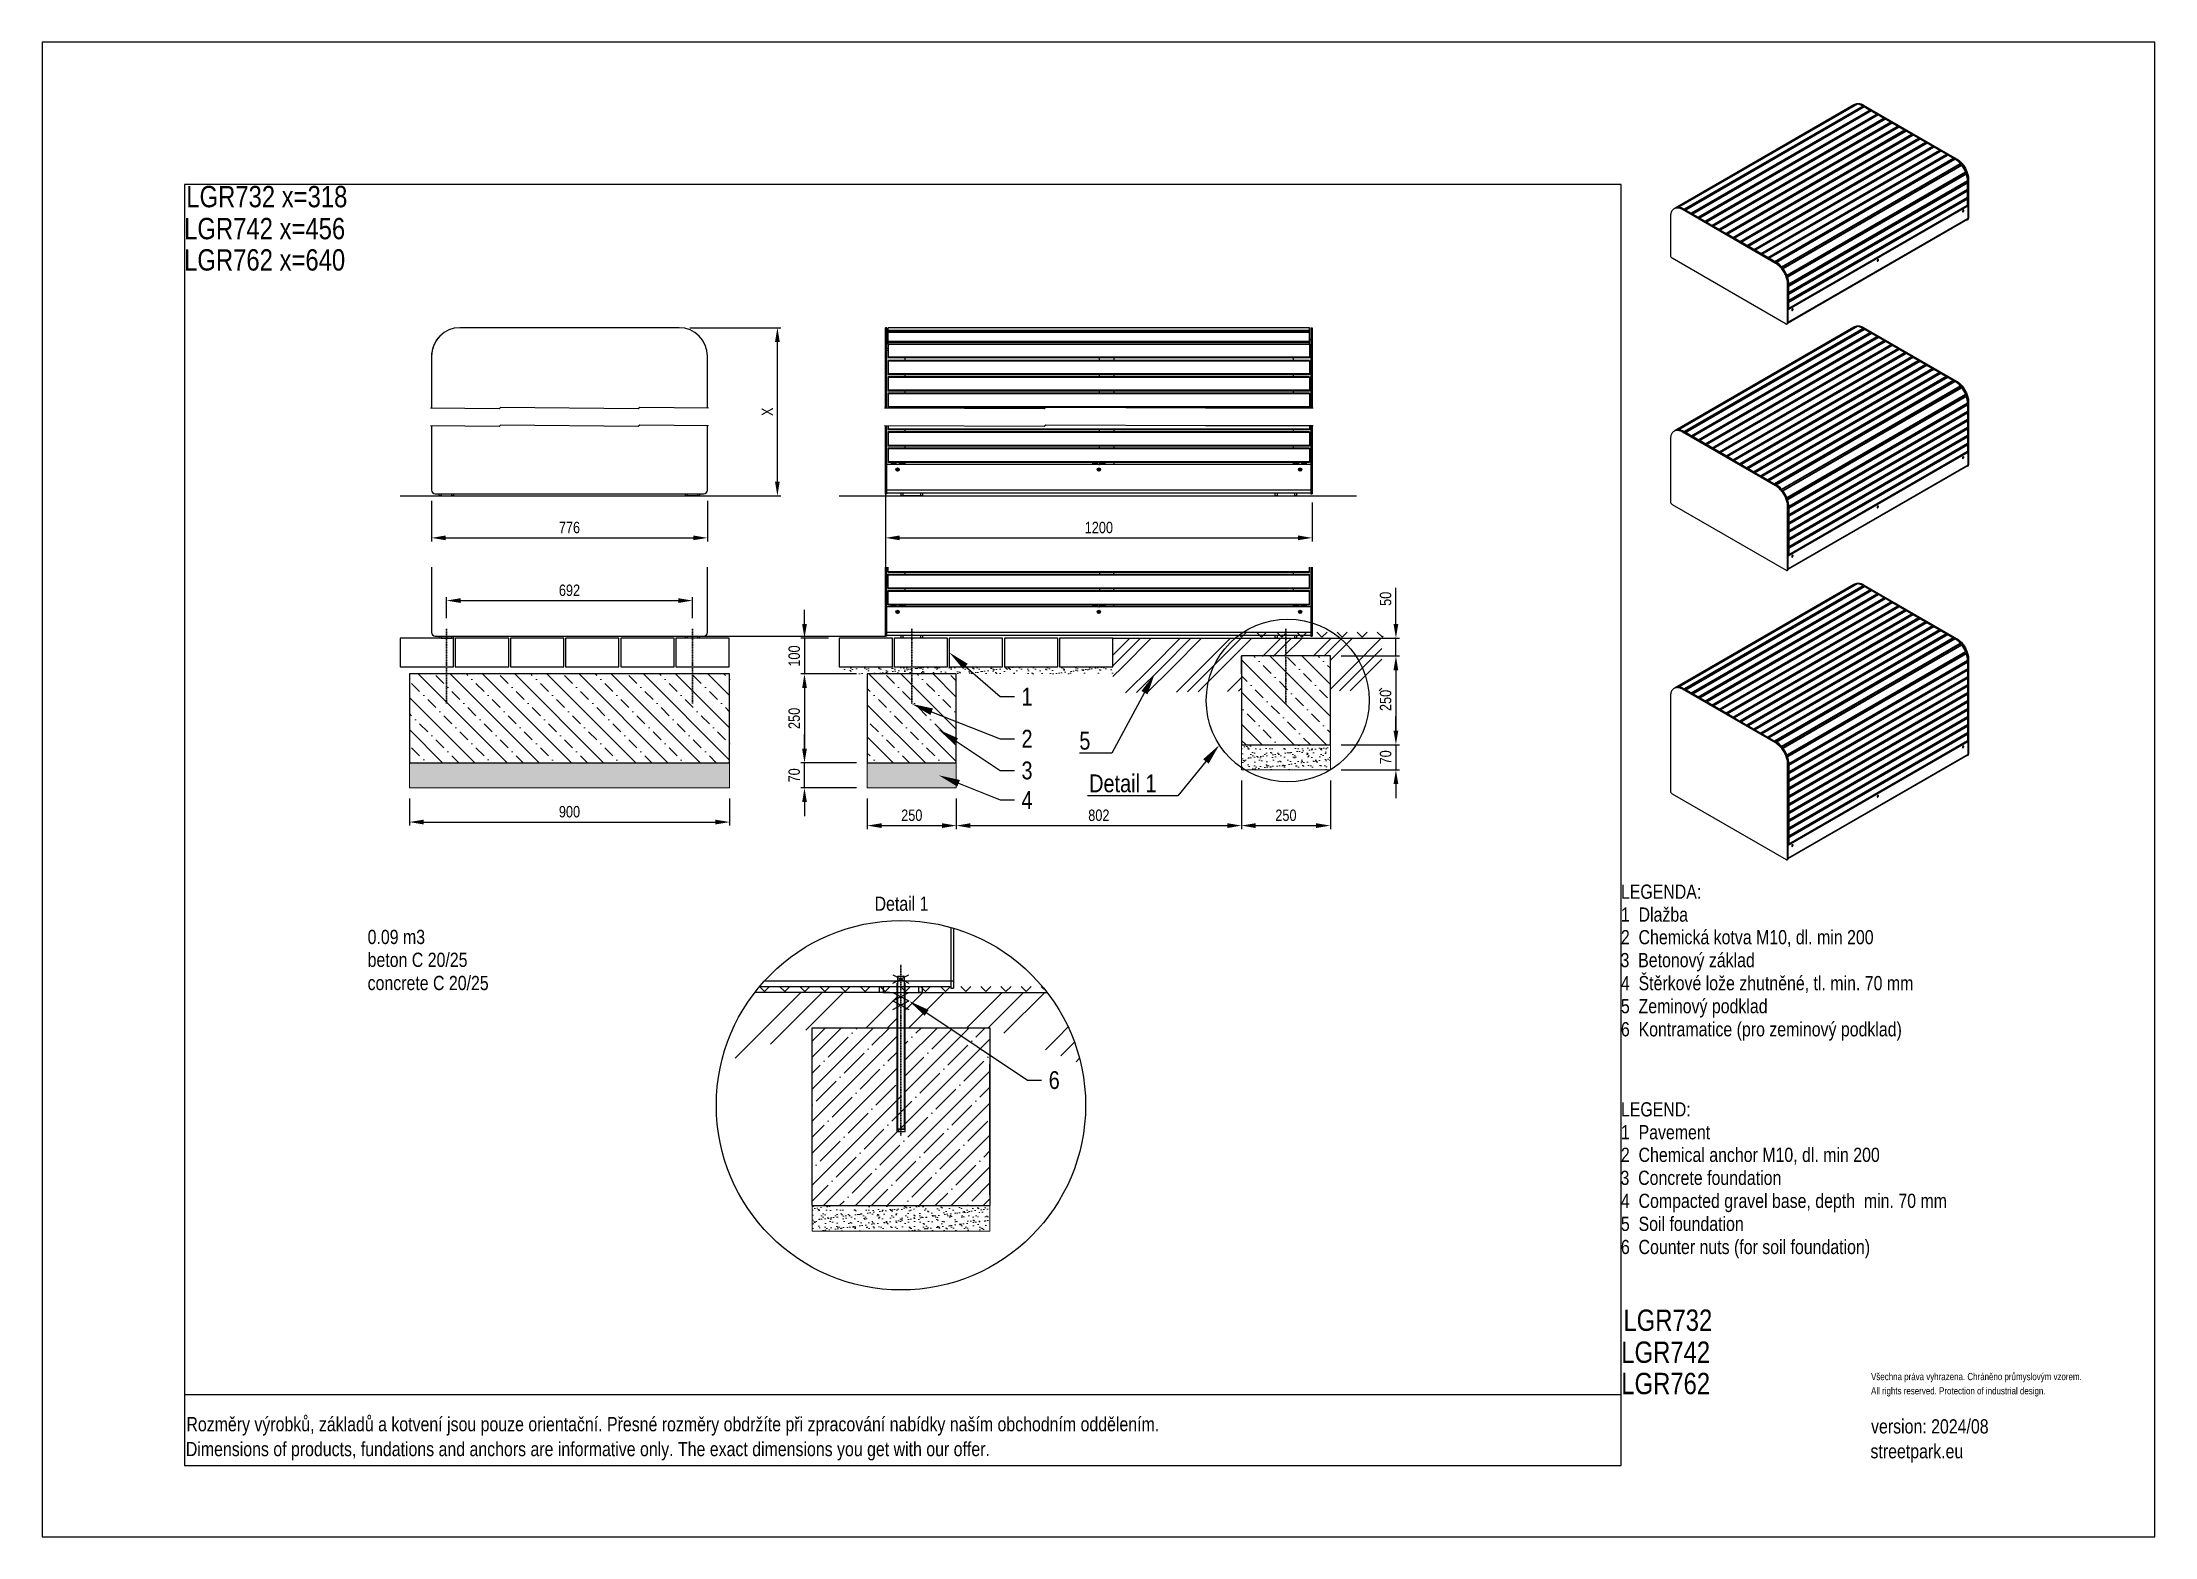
# Model space of a CAD drawing. Header units: millimetres. Extents: x 11004 to 16944, y 3085 to 7285.
import ezdxf
from ezdxf import colors
from ezdxf.entities.mleader import LeaderData, LeaderLine
from ezdxf.lldxf.tags import DXFTag
from ezdxf.math import Vec2, Vec3

# ---------------------------------------------------------------- set-up
doc = ezdxf.new("R2010")
doc.units = ezdxf.units.MM
doc.header["$LTSCALE"] = 0.3
doc.linetypes.add('DashDot', pattern=[15, 9, -3, 0, -3])
doc.layers.add('Nekreslit', color=6, linetype='Continuous', plot=False)
doc.layers.add('SRAFY', color=251, linetype='Continuous', lineweight=13)
doc.styles.add('SEACAD_Arial', font='arial.ttf', dxfattribs={"width": 0.8})
tags = doc.linetypes.add('HIDDEN2', pattern=[4.7625, 3.175, -1.5875]).pattern_tags.tags
tags[6:7] = [DXFTag(74, 4), DXFTag(75, 0), DXFTag(340, '0'), DXFTag(46, 0.0), DXFTag(50, 0.0), DXFTag(44, 0.0), DXFTag(45, 0.0)]
tags[4:5] = [DXFTag(74, 4), DXFTag(75, 0), DXFTag(340, '0'), DXFTag(46, 0.0), DXFTag(50, 0.0), DXFTag(44, 0.0), DXFTag(45, 0.0)]
doc.dimstyles.new('ISO-25', dxfattribs={"dimtxt": 1.6, "dimasz": 2, "dimexe": 0.5, "dimexo": 1.5, "dimtad": 1, "dimdec": 0, "dimtxsty": 'SEACAD_Arial', "dimcen": 2, "dimadec": 0, "dimazin": 0, "dimtfac": 1, "dimtdec": 0, "dimtmove": 0, "dimatfit": 3, "dimfxl": 1, "dimarcsym": 0})

msp = doc.modelspace()

# ---------------------------------------------------------------- texts
at = {"style": 'SEACAD_Arial', "width": 0.8}
for s, height, p in [('LGR742 x=456  ', 60, (11403.3, 6731.7)), ('LGR762 x=640  ', 60, (11403.3, 6643.7)), ('LEGENDA:', 40, (15443.3, 4878.1)), ('1  Dlažba', 40, (15443.3, 4813.8)), ('0.09 m3', 40, (11919.3, 4750.9)), ('2  Chemická kotva M10, dl. min 200', 40, (15443.3, 4750.3)), ('beton C 20/25', 40, (11919.3, 4686.7)), ('3  Betonový základ', 40, (15442.2, 4685.8)), ('concrete C 20/25', 40, (11919.3, 4621.5)), ('4  Štěrkové lože zhutněné, tl. min. 70 mm', 40, (15443.3, 4621.1)), ('5  Zeminový podklad', 40, (15443.3, 4556.5)), ('6  Kontramatice (pro zeminový podklad)', 40, (15443.3, 4491.5)), ('LEGEND:', 40, (15443.3, 4266.4)), ('1  Pavement', 40, (15443.3, 4202.1)), ('2  Chemical anchor M10, dl. min 200', 40, (15443.3, 4138.6)), ('3  Concrete foundation', 40, (15442.2, 4074)), ('4  Compacted gravel base, depth  min. 70 mm', 40, (15443.3, 4009.3)), ('5  Soil foundation', 40, (15443.3, 3944.7)), ('6  Counter nuts (for soil foundation)', 40, (15443.3, 3879.7)), ('LGR742  ', 60, (15444.4, 3573.9)), ('LGR762  ', 60, (15444.4, 3485.9)), ('Všechna práva vyhrazena. Chráněno průmyslovým vzorem.', 20, (16146.7, 3525.3)), ('All rights reserved. Protection of industrial design.', 20, (16146.7, 3485.3)), ('Rozměry výrobků, základů a kotvení jsou pouze orientační. Přesné rozměry obdržíte při zpracování nabídky naším obchodním oddělením.', 39.9982, (11409.8, 3381.6)), ('version: 2024/08', 40, (16146.7, 3375.5)), ('Dimensions of products, fundations and anchors are informative only. The exact dimensions you get with our offer.', 39.9982, (11408.2, 3311.7)), ('streetpark.eu', 40, (16145.1, 3305.6))]:
    msp.add_text(s, height=height, dxfattribs=at).set_placement(p)
at = {"char_height": 60, "attachment_point": 1, "style": 'SEACAD_Arial'}
for s, insert, width in [('LGR732 x=318  ', (11409.4, 6881.6), 880.891), ('LGR732  ', (15450.5, 3723.8), 253.994)]:
    msp.add_mtext(s, dxfattribs=dict(at, insert=insert, width=width))
at = {"insert": (13344.8, 4884.4), "char_height": 40, "attachment_point": 1, "style": 'SEACAD_Arial'}
msp.add_mtext_dynamic_manual_height_columns('Detail 1', width=226.121, gutter_width=200, heights=[0], dxfattribs=at)

# ---------------------------------------------------------------- blocks, each defined once
blk = doc.blocks.new('*D134')
at = {"color": 0, "lineweight": -2, "transparency": 16777216}
for p, q in [((12140.9, 5666.4), (12140.9, 5726.2)), ((12180.9, 5716.2), (12792.9, 5716.2)), ((12832.9, 5666.4), (12832.9, 5726.2))]:
    blk.add_line(p, q, dxfattribs=at)
at = {"color": 0, "transparency": 16777216}
for points in [[(12180.9, 5722.9), (12180.9, 5709.5), (12140.9, 5716.2)], [(12792.9, 5722.9), (12792.9, 5709.5), (12832.9, 5716.2)]]:
    blk.add_solid(points, dxfattribs=at)
at = {"layer": 'Defpoints', "color": 0, "transparency": 16777216}
for p in [(12832.9, 5716.2), (12140.9, 5636.4), (12832.9, 5636.4)]:
    blk.add_point(p, dxfattribs=at)
at = {"color": 0, "transparency": 16777216, "insert": (12486.9, 5745), "char_height": 32, "attachment_point": 5, "style": 'SEACAD_Arial'}
blk.add_mtext('692', dxfattribs=at)
blk = doc.blocks.new('*D139')
at = {"color": 0, "lineweight": -2, "transparency": 16777216}
for p, q in [((12036.9, 5160.1), (12036.9, 5083.8)), ((12936.9, 5160.1), (12936.9, 5083.8)), ((12076.9, 5093.8), (12896.9, 5093.8))]:
    blk.add_line(p, q, dxfattribs=at)
at = {"color": 0, "transparency": 16777216}
for points in [[(12076.9, 5100.5), (12076.9, 5087.1), (12036.9, 5093.8)], [(12896.9, 5100.5), (12896.9, 5087.1), (12936.9, 5093.8)]]:
    blk.add_solid(points, dxfattribs=at)
at = {"layer": 'Defpoints', "color": 0, "transparency": 16777216}
for p in [(12036.9, 5190.1), (12936.9, 5190.1), (12936.9, 5093.8)]:
    blk.add_point(p, dxfattribs=at)
at = {"color": 0, "transparency": 16777216, "insert": (12486.9, 5122.7), "char_height": 32, "attachment_point": 5, "style": 'SEACAD_Arial'}
blk.add_mtext('900', dxfattribs=at)
blk = doc.blocks.new('*D135')
at = {"color": 0, "lineweight": -2, "transparency": 16777216}
for p, q in [((12098.9, 5996.6), (12098.9, 5882.5)), ((12874.9, 5996.6), (12874.9, 5882.5)), ((12138.9, 5892.5), (12834.9, 5892.5))]:
    blk.add_line(p, q, dxfattribs=at)
at = {"color": 0, "transparency": 16777216}
for points in [[(12138.9, 5899.2), (12138.9, 5885.9), (12098.9, 5892.5)], [(12834.9, 5899.2), (12834.9, 5885.9), (12874.9, 5892.5)]]:
    blk.add_solid(points, dxfattribs=at)
at = {"layer": 'Defpoints', "color": 0, "transparency": 16777216}
for p in [(12098.9, 6026.6), (12874.9, 6026.6), (12874.9, 5892.5)]:
    blk.add_point(p, dxfattribs=at)
at = {"color": 0, "transparency": 16777216, "insert": (12486.9, 5921.4), "char_height": 32, "attachment_point": 5, "style": 'SEACAD_Arial'}
blk.add_mtext('776', dxfattribs=at)
blk = doc.blocks.new('*D144')
at = {"color": 0, "lineweight": -2, "transparency": 16777216}
for p, q in [((13375.4, 5986.4), (13375.4, 5882.5)), ((14575.4, 5991.6), (14575.4, 5882.5)), ((13415.4, 5892.5), (14535.4, 5892.5))]:
    blk.add_line(p, q, dxfattribs=at)
at = {"color": 0, "transparency": 16777216}
for points in [[(13415.4, 5899.2), (13415.4, 5885.9), (13375.4, 5892.5)], [(14535.4, 5899.2), (14535.4, 5885.9), (14575.4, 5892.5)]]:
    blk.add_solid(points, dxfattribs=at)
at = {"layer": 'Defpoints', "color": 0, "transparency": 16777216}
for p in [(13375.4, 6016.4), (14575.4, 6021.6), (14575.4, 5892.5)]:
    blk.add_point(p, dxfattribs=at)
at = {"color": 0, "transparency": 16777216, "insert": (13975.4, 5921.4), "char_height": 32, "attachment_point": 5, "style": 'SEACAD_Arial'}
blk.add_mtext('1200', dxfattribs=at)
blk = doc.blocks.new('*D151')
at = {"color": 0, "lineweight": -2, "transparency": 16777216}
for p, q in [((12824.9, 6483.2), (13081.5, 6483.2)), ((13071.5, 6050.4), (13071.5, 6443.2)), ((12882.9, 6010.4), (13081.5, 6010.4))]:
    blk.add_line(p, q, dxfattribs=at)
at = {"color": 0, "transparency": 16777216}
for points in [[(13064.8, 6443.2), (13078.1, 6443.2), (13071.5, 6483.2)], [(13064.8, 6050.4), (13078.1, 6050.4), (13071.5, 6010.4)]]:
    blk.add_solid(points, dxfattribs=at)
at = {"layer": 'Defpoints', "color": 0, "transparency": 16777216}
for p in [(12794.9, 6483.2), (13071.5, 6483.2), (12852.9, 6010.4)]:
    blk.add_point(p, dxfattribs=at)
at = {"color": 0, "transparency": 16777216, "insert": (13043, 6246.8), "char_height": 32, "attachment_point": 5, "rotation": 90, "style": 'SEACAD_Arial'}
blk.add_mtext('X', dxfattribs=at)
blk = doc.blocks.new('*D163')
at = {"color": 0, "lineweight": -2, "transparency": 16777216}
for p, q in [((14705.5, 5560.6), (14820.7, 5560.6)), ((14810.7, 5520.6), (14810.7, 5350.6)), ((14656.4, 5310.6), (14820.7, 5310.6))]:
    blk.add_line(p, q, dxfattribs=at)
at = {"color": 0, "transparency": 16777216}
for points in [[(14804, 5520.6), (14817.3, 5520.6), (14810.7, 5560.6)], [(14804, 5350.6), (14817.3, 5350.6), (14810.7, 5310.6)]]:
    blk.add_solid(points, dxfattribs=at)
at = {"layer": 'Defpoints', "color": 0, "transparency": 16777216}
for p in [(14675.5, 5560.6), (14626.4, 5310.6), (14810.7, 5310.6)]:
    blk.add_point(p, dxfattribs=at)
at = {"color": 0, "transparency": 16777216, "insert": (14781.8, 5435.6), "char_height": 32, "attachment_point": 5, "rotation": 90, "style": 'SEACAD_Arial'}
blk.add_mtext('250', dxfattribs=at)
blk = doc.blocks.new('*D164')
at = {"color": 0, "lineweight": -2, "transparency": 16777216}
for p, q in [((14810.7, 5350.6), (14810.7, 5390.6)), ((14656.4, 5310.6), (14820.7, 5310.6)), ((14810.7, 5310.6), (14810.7, 5240.6)), ((14656.4, 5240.6), (14820.7, 5240.6)), ((14810.7, 5200.6), (14810.7, 5160.6))]:
    blk.add_line(p, q, dxfattribs=at)
at = {"color": 0, "transparency": 16777216}
for points in [[(14804, 5350.6), (14817.3, 5350.6), (14810.7, 5310.6)], [(14804, 5200.6), (14817.3, 5200.6), (14810.7, 5240.6)]]:
    blk.add_solid(points, dxfattribs=at)
at = {"layer": 'Defpoints', "color": 0, "transparency": 16777216}
for p in [(14626.4, 5310.6), (14626.4, 5240.6), (14810.7, 5240.6)]:
    blk.add_point(p, dxfattribs=at)
at = {"color": 0, "transparency": 16777216, "insert": (14781.8, 5275.6), "char_height": 32, "attachment_point": 5, "rotation": 90, "style": 'SEACAD_Arial'}
blk.add_mtext('70', dxfattribs=at)
blk = doc.blocks.new('*D165')
at = {"color": 0, "lineweight": -2, "transparency": 16777216}
for p, q in [((13324.4, 5160.1), (13324.4, 5073.8)), ((13574.4, 5160), (13574.4, 5073.8)), ((13364.4, 5083.8), (13534.4, 5083.8))]:
    blk.add_line(p, q, dxfattribs=at)
at = {"color": 0, "transparency": 16777216}
for points in [[(13364.4, 5090.5), (13364.4, 5077.1), (13324.4, 5083.8)], [(13534.4, 5090.5), (13534.4, 5077.1), (13574.4, 5083.8)]]:
    blk.add_solid(points, dxfattribs=at)
at = {"layer": 'Defpoints', "color": 0, "transparency": 16777216}
for p in [(13324.4, 5190.1), (13574.4, 5190), (13574.4, 5083.8)]:
    blk.add_point(p, dxfattribs=at)
at = {"color": 0, "transparency": 16777216, "insert": (13449.4, 5112.7), "char_height": 32, "attachment_point": 5, "style": 'SEACAD_Arial'}
blk.add_mtext('250', dxfattribs=at)
blk = doc.blocks.new('*D166')
at = {"color": 0, "lineweight": -2, "transparency": 16777216}
for p, q in [((14376.4, 5210.6), (14376.4, 5073.8)), ((14626.4, 5210.6), (14626.4, 5073.8)), ((14416.4, 5083.8), (14586.4, 5083.8))]:
    blk.add_line(p, q, dxfattribs=at)
at = {"color": 0, "transparency": 16777216}
for points in [[(14416.4, 5090.5), (14416.4, 5077.1), (14376.4, 5083.8)], [(14586.4, 5090.5), (14586.4, 5077.1), (14626.4, 5083.8)]]:
    blk.add_solid(points, dxfattribs=at)
at = {"layer": 'Defpoints', "color": 0, "transparency": 16777216}
for p in [(14376.4, 5240.6), (14626.4, 5240.6), (14626.4, 5083.8)]:
    blk.add_point(p, dxfattribs=at)
at = {"color": 0, "transparency": 16777216, "insert": (14501.4, 5112.7), "char_height": 32, "attachment_point": 5, "style": 'SEACAD_Arial'}
blk.add_mtext('250', dxfattribs=at)
blk = doc.blocks.new('*D167')
at = {"color": 0, "lineweight": -2, "transparency": 16777216}
for p, q in [((14376.4, 5210.6), (14376.4, 5073.8)), ((13574.4, 5160), (13574.4, 5073.8)), ((13614.4, 5083.8), (14336.4, 5083.8))]:
    blk.add_line(p, q, dxfattribs=at)
at = {"color": 0, "transparency": 16777216}
for points in [[(13614.4, 5090.5), (13614.4, 5077.1), (13574.4, 5083.8)], [(14336.4, 5090.5), (14336.4, 5077.1), (14376.4, 5083.8)]]:
    blk.add_solid(points, dxfattribs=at)
at = {"layer": 'Defpoints', "color": 0, "transparency": 16777216}
for p in [(14376.4, 5240.6), (13574.4, 5190), (14376.4, 5083.8)]:
    blk.add_point(p, dxfattribs=at)
at = {"color": 0, "transparency": 16777216, "insert": (13975.4, 5112.7), "char_height": 32, "attachment_point": 5, "style": 'SEACAD_Arial'}
blk.add_mtext('802', dxfattribs=at)
blk = doc.blocks.new('*D168')
at = {"color": 0, "lineweight": -2, "transparency": 16777216}
for p, q in [((14810.7, 5650.4), (14810.7, 5752)), ((14729.9, 5610.4), (14820.7, 5610.4)), ((14810.7, 5560.6), (14810.7, 5610.4)), ((14656.4, 5560.6), (14820.7, 5560.6)), ((14810.7, 5520.6), (14810.7, 5480.6))]:
    blk.add_line(p, q, dxfattribs=at)
at = {"color": 0, "transparency": 16777216}
for points in [[(14804, 5650.4), (14817.3, 5650.4), (14810.7, 5610.4)], [(14804, 5520.6), (14817.3, 5520.6), (14810.7, 5560.6)]]:
    blk.add_solid(points, dxfattribs=at)
at = {"layer": 'Defpoints', "color": 0, "transparency": 16777216}
for p in [(14699.9, 5610.4), (14810.7, 5610.4), (14626.4, 5560.6)]:
    blk.add_point(p, dxfattribs=at)
at = {"color": 0, "transparency": 16777216, "insert": (14781.8, 5721.2), "char_height": 32, "attachment_point": 5, "rotation": 90, "style": 'SEACAD_Arial'}
blk.add_mtext('50', dxfattribs=at)
blk = doc.blocks.new('*D169')
at = {"color": 0, "lineweight": -2, "transparency": 16777216}
for p, q in [((13147.7, 5650.4), (13147.7, 5690.4)), ((13214.9, 5610.4), (13137.7, 5610.4)), ((13147.7, 5610.4), (13147.7, 5510.4)), ((13294.4, 5510.4), (13137.7, 5510.4)), ((13147.7, 5470.4), (13147.7, 5430.4))]:
    blk.add_line(p, q, dxfattribs=at)
at = {"color": 0, "transparency": 16777216}
for points in [[(13141.1, 5650.4), (13154.4, 5650.4), (13147.7, 5610.4)], [(13141.1, 5470.4), (13154.4, 5470.4), (13147.7, 5510.4)]]:
    blk.add_solid(points, dxfattribs=at)
at = {"layer": 'Defpoints', "color": 0, "transparency": 16777216}
for p in [(13244.9, 5610.4), (13147.7, 5510.4), (13324.4, 5510.4)]:
    blk.add_point(p, dxfattribs=at)
at = {"color": 0, "transparency": 16777216, "insert": (13118.9, 5560.4), "char_height": 32, "attachment_point": 5, "rotation": 90, "style": 'SEACAD_Arial'}
blk.add_mtext('100', dxfattribs=at)
blk = doc.blocks.new('*D170')
at = {"color": 0, "lineweight": -2, "transparency": 16777216}
for p, q in [((13294.4, 5510.4), (13137.7, 5510.4)), ((13147.7, 5470.4), (13147.7, 5300)), ((13294.4, 5260), (13137.7, 5260))]:
    blk.add_line(p, q, dxfattribs=at)
at = {"color": 0, "transparency": 16777216}
for points in [[(13141.1, 5470.4), (13154.4, 5470.4), (13147.7, 5510.4)], [(13141.1, 5300), (13154.4, 5300), (13147.7, 5260)]]:
    blk.add_solid(points, dxfattribs=at)
at = {"layer": 'Defpoints', "color": 0, "transparency": 16777216}
for p in [(13324.4, 5510.4), (13147.7, 5260), (13324.4, 5260)]:
    blk.add_point(p, dxfattribs=at)
at = {"color": 0, "transparency": 16777216, "insert": (13118.9, 5385.2), "char_height": 32, "attachment_point": 5, "rotation": 90, "style": 'SEACAD_Arial'}
blk.add_mtext('250', dxfattribs=at)
blk = doc.blocks.new('*D171')
at = {"color": 0, "lineweight": -2, "transparency": 16777216}
for p, q in [((13147.7, 5300), (13147.7, 5340)), ((13294.4, 5260), (13137.7, 5260)), ((13147.7, 5190), (13147.7, 5260)), ((13294.4, 5190), (13137.7, 5190)), ((13147.7, 5150), (13147.7, 5110))]:
    blk.add_line(p, q, dxfattribs=at)
at = {"color": 0, "transparency": 16777216}
for points in [[(13141.1, 5300), (13154.4, 5300), (13147.7, 5260)], [(13141.1, 5150), (13154.4, 5150), (13147.7, 5190)]]:
    blk.add_solid(points, dxfattribs=at)
at = {"layer": 'Defpoints', "color": 0, "transparency": 16777216}
for p in [(13147.7, 5260), (13324.4, 5260), (13324.4, 5190)]:
    blk.add_point(p, dxfattribs=at)
at = {"color": 0, "transparency": 16777216, "insert": (13118.9, 5225), "char_height": 32, "attachment_point": 5, "rotation": 90, "style": 'SEACAD_Arial'}
blk.add_mtext('70', dxfattribs=at)

# ---------------------------------------------------------------- dimensions: what is measured, and where the dimension line sits
dim = msp.add_linear_dim(base=(13071.5, 6483.2), p1=(12852.9, 6010.4), p2=(12794.9, 6483.2), angle=90, text='X', dimstyle='ISO-25')
dim.commit()
dim.dimension.update_dxf_attribs({"geometry": '*D151', "text_midpoint": (13043, 6246.8)})
for base, p1, p2, picture, middle in [((12874.9, 5892.5), (12098.9, 6026.6), (12874.9, 6026.6), '*D135', (12486.9, 5921.4)), ((14575.4, 5892.5), (13375.4, 6016.4), (14575.4, 6021.6), '*D144', (13975.4, 5921.4))]:
    dim = msp.add_linear_dim(base=base, p1=p1, p2=p2, dimstyle='ISO-25')
    dim.commit()
    dim.dimension.update_dxf_attribs({"geometry": picture, "text_midpoint": middle})
for base, p1, p2, override, picture, middle in [((12832.9, 5716.2), (12140.9, 5636.4), (12832.9, 5636.4), {"dimscale": 0}, '*D134', (12486.9, 5745)), ((14376.4, 5083.8), (13574.4, 5190), (14376.4, 5240.6), {"dimscale": 0, "dimtix": 0, "dimtofl": 1, "dimtmove": 0, "dimatfit": 3}, '*D167', (13975.4, 5112.7)), ((14626.4, 5083.8), (14376.4, 5240.6), (14626.4, 5240.6), {"dimscale": 0, "dimtix": 0, "dimtofl": 1, "dimtmove": 0, "dimatfit": 3}, '*D166', (14501.4, 5112.7)), ((12936.9, 5093.8), (12036.9, 5190.1), (12936.9, 5190.1), {"dimscale": 0, "dimtix": 0, "dimtofl": 1, "dimtmove": 0, "dimatfit": 3}, '*D139', (12486.9, 5122.7)), ((13574.4, 5083.8), (13324.4, 5190.1), (13574.4, 5190), {"dimscale": 0, "dimtix": 0, "dimtofl": 1, "dimtmove": 0, "dimatfit": 3}, '*D165', (13449.4, 5112.7))]:
    dim = msp.add_linear_dim(base=base, p1=p1, p2=p2, dimstyle='ISO-25', override=override)
    dim.commit()
    dim.dimension.update_dxf_attribs({"geometry": picture, "text_midpoint": middle})
for base, p1, p2, picture, middle in [((14810.7, 5610.4), (14626.4, 5560.6), (14699.9, 5610.4), '*D168', (14781.8, 5721.2)), ((13147.7, 5510.4), (13244.9, 5610.4), (13324.4, 5510.4), '*D169', (13118.9, 5560.4)), ((13147.7, 5260), (13324.4, 5190), (13324.4, 5260), '*D171', (13118.9, 5225))]:
    dim = msp.add_linear_dim(base=base, p1=p1, p2=p2, angle=90, dimstyle='ISO-25')
    dim.commit()
    dim.dimension.update_dxf_attribs({"geometry": picture, "text_midpoint": middle})
for base, p1, p2, override, picture, middle in [((14810.7, 5310.6), (14675.5, 5560.6), (14626.4, 5310.6), {"dimscale": 0}, '*D163', (14781.8, 5435.6)), ((14810.7, 5240.6), (14626.4, 5310.6), (14626.4, 5240.6), {"dimscale": 0, "dimtmove": 1}, '*D164', (14781.8, 5275.6))]:
    dim = msp.add_linear_dim(base=base, p1=p1, p2=p2, angle=90, dimstyle='ISO-25', override=override)
    dim.commit()
    dim.dimension.update_dxf_attribs({"geometry": picture, "text_midpoint": middle})
dim = msp.add_linear_dim(base=(13147.7, 5260), p1=(13324.4, 5510.4), p2=(13324.4, 5260), angle=90, dimstyle='ISO-25')
dim.commit()
dim.dimension.update_dxf_attribs({"geometry": '*D170', "text_midpoint": (13147.7, 5385.2), "dimtype": 160})

# ---------------------------------------------------------------- hatches: boundary and pattern name
at = {"layer": 'SRAFY'}
h = msp.add_hatch(dxfattribs=at)
h.set_pattern_fill('GOST_GROUND', color=256, scale=10)
h.set_pattern_definition([(45, (6909.47, 295.79), (141.4214, -9e-15), [200]), (45, (6939.47, 295.79), (141.4214, -9e-15), [200]), (45, (6969.47, 295.79), (141.4214, -9e-15), [200])])
h.paths.add_polyline_path([(14376.4, 5461.5), (14014.9, 5456.6), (14014.9, 5610.4), (14770.8, 5610.4), (14770.8, 5463), (14626.4, 5463), (14626.4, 5560.6), (14376.4, 5558.6)])
h = msp.add_hatch(dxfattribs=at)
h.set_pattern_fill('TERACO', color=256, scale=20)
h.set_pattern_definition([(45, (6909.467, 295.79), (-28.28427, 28.28427), [20, -20]), (135, (6966.035, 295.79), (-28.28427, -28.28427), [20, -20])])
h.paths.add_polyline_path([(14369.9, 5610.4), (14369.9, 5633.5), (14775.3, 5633.5), (14775.3, 5610.5)])
h = msp.add_hatch(dxfattribs=at)
h.set_pattern_fill('AR-SAND', color=256, scale=0.5)
h.set_pattern_definition([(37.5, (6709.467, 295.79), (-0.800016, 24.47066), [0, -19.304, 0, -21.59, 0, -20.6375]), (7.5, (6709.467, 295.79), (22.47616, 35.84126), [0, -10.414, 0, -17.399, 0, -6.6675]), (327.5, (6693.846, 295.79), (39.54962, 0.07186), [0, -6.35, 0, -22.86, 0, -29.845]), (317.5, (6693.846, 295.79), (38.17782, 11.14647), [0, -3.175, 0, -14.986, 0, -17.145])])
h.paths.add_polyline_path([(13244.9, 5530.4), (13244.9, 5510.5), (13275.4, 5510.4), (13395.4, 5510.3), (13395.4, 5530.4)])
h.paths.add_polyline_path([(14014.9, 5510.1), (14014.9, 5530.4), (13395.4, 5530.4), (13395.4, 5510.3), (13525.4, 5510.1)])
h = msp.add_hatch(dxfattribs=at)
h.set_pattern_fill('BETON-PROSTY', color=256, scale=0.8, angle=90)
h.set_pattern_definition([(135, (5658.19, 781.864), (-45.25483, -45.25483), []), (135, (5658.19, 827.12), (-67.88225, -22.6274), [32, -16, 0, -16])])
h.paths.add_polyline_path([(14626.4, 5560.6), (14376.4, 5560.6), (14376.4, 5310.6), (14626.4, 5310.6)])
h = msp.add_hatch(dxfattribs=at)
h.set_pattern_fill('BETON-PROSTY', color=256, scale=0.8, angle=90)
h.set_pattern_definition([(135, (6702.88, 731.35), (-45.25483, -45.25483), []), (135, (6702.88, 776.605), (-67.88225, -22.6274), [32, -16, 0, -16])])
h.paths.add_polyline_path([(12936.9, 5390.5), (12936.9, 5510.1), (12036.9, 5510.1), (12036.9, 5260.1), (12185.9, 5260.1), (12936.9, 5260.1)])
h.paths.add_polyline_path([(13574.4, 5390.5), (13574.4, 5510), (13324.4, 5510.1), (13324.4, 5260.1), (13574.4, 5260.1)])
h = msp.add_hatch(dxfattribs=at)
h.set_pattern_fill('AR-SAND', color=256, scale=0.5)
h.set_pattern_definition([(37.5, (6253.852, 781.862), (-0.800016, 24.47066), [0, -19.304, 0, -21.59, 0, -20.6375]), (7.5, (6253.852, 781.862), (22.47616, 35.84126), [0, -10.414, 0, -17.399, 0, -6.6675]), (327.5, (6238.231, 781.862), (39.54962, 0.07186), [0, -6.35, 0, -22.86, 0, -29.845]), (317.5, (6238.23, 781.862), (38.17782, 11.14647), [0, -3.175, 0, -14.986, 0, -17.145])])
h.paths.add_polyline_path([(14376.4, 5310.6), (14626.4, 5310.6), (14626.4, 5240.6), (14376.4, 5240.6)])
h = msp.add_hatch(dxfattribs=at)
h.set_pattern_fill('AR-SAND', color=256, scale=0.5)
h.set_pattern_definition([(37.5, (6702.88, 731.35), (-0.800016, 24.47066), [0, -19.304, 0, -21.59, 0, -20.6375]), (7.5, (6702.88, 731.35), (22.47616, 35.84126), [0, -10.414, 0, -17.399, 0, -6.6675]), (327.5, (6687.258, 731.35), (39.54962, 0.07186), [0, -6.35, 0, -22.86, 0, -29.845]), (317.5, (6687.26, 731.35), (38.17782, 11.14647), [0, -3.175, 0, -14.986, 0, -17.145])])
h.paths.add_polyline_path([(12936.9, 5190.1), (12936.9, 5260.1), (12036.9, 5260.1), (12036.9, 5190.1)])
h.paths.add_polyline_path([(13574.4, 5190.1), (13574.4, 5260), (13496.7, 5260.1), (13324.4, 5260), (13324.4, 5190)])
h = msp.add_hatch(dxfattribs=at)
h.set_pattern_fill('TERACO', color=256, scale=20)
h.set_pattern_definition([(45, (5172.4, -699.72), (-28.28427, 28.28427), [20, -20]), (135, (5228.97, -699.72), (-28.28427, -28.28427), [20, -20])])
h.paths.add_polyline_path([(13017.2, 4614.9), (13017.2, 4638), (13820.8, 4638), (13820.8, 4614.9)])
h = msp.add_hatch(dxfattribs=at)
h.set_pattern_fill('GOST_GROUND', color=256, scale=20)
h.set_pattern_definition([(45, (5940, 245.79), (282.8427, -2e-14), [400]), (45, (6000, 245.79), (282.8427, -2e-14), [400]), (45, (6060, 245.79), (282.8427, -2e-14), [400])])
edge = h.paths.add_edge_path()
edge.add_line((13409, 4615), (13387, 4615))
edge.add_line((13387, 4615), (13008, 4615))
edge.add_arc((13419, 4297.8), 519.1, 142.33693, 166.98753)
edge.add_line((12913.2, 4414.7), (13169, 4515.7))
edge.add_line((13169, 4515.7), (13409, 4515.7))
edge.add_line((13409, 4515.7), (13409, 4615))
edge = h.paths.add_edge_path()
edge.add_line((13829.9, 4615), (13451, 4615))
edge.add_line((13451, 4615), (13429, 4615))
edge.add_line((13429, 4615), (13429, 4515.7))
edge.add_line((13429, 4515.7), (13669, 4515.7))
edge.add_line((13669, 4515.7), (13924.8, 4414.7))
edge.add_arc((13419, 4297.8), 519.1, 13.01247, 37.66307)
h = msp.add_hatch(dxfattribs=at)
h.set_pattern_fill('ANSI35', color=256, scale=10, angle=0.00001)
h.set_pattern_definition([(45, (5940, 346.8), (-44.9013, 44.90127), []), (45, (5984.9, 346.8), (-44.9013, 44.90127), [79.375, -15.875, 0, -15.875])])
h.paths.add_polyline_path([(13669, 4515.7), (13429, 4515.7), (13429, 4324.7), (13409, 4324.7), (13409, 4515.7), (13169, 4515.7), (13169, 4015.7), (13669, 4015.7)])
h = msp.add_hatch(dxfattribs=at)
h.set_pattern_fill('AR-SAND', color=256, scale=0.5)
h.set_pattern_definition([(37.5, (5046.428, -514.906), (-0.800016, 24.47066), [0, -19.304, 0, -21.59, 0, -20.6375]), (7.5, (5046.428, -514.906), (22.47616, 35.84126), [0, -10.414, 0, -17.399, 0, -6.6675]), (327.5, (5030.807, -514.906), (39.54962, 0.07186), [0, -6.35, 0, -22.86, 0, -29.845]), (317.5, (5030.807, -514.906), (38.17782, 11.14647), [0, -3.175, 0, -14.986, 0, -17.145])])
h.paths.add_polyline_path([(13169, 4013.9), (13669, 4013.9), (13669, 3943.9), (13169, 3943.8)])

# ---------------------------------------------------------------- linework, layer by layer
for p, q in [((16098.4, 7109.2), (15596.1, 6819.2)), ((16104.4, 7111.3), (15602.1, 6821.3)), ((16105.6, 7110.2), (15603.8, 6820.5)), ((16108.4, 7111.4), (15606.1, 6821.4)), ((16108.7, 7111.4), (15606.3, 6821.4)), ((16123.7, 7106.1), (15621.3, 6816.1)), ((16124.5, 7104.7), (15622.2, 6814.7)), ((16127.8, 7103.5), (15625.5, 6813.5)), ((16128.4, 7103.4), (15626.1, 6813.4)), ((16143.7, 7094.6), (15641.3, 6804.6)), ((16144.5, 7093.1), (15642.2, 6803.2)), ((16147.3, 7092.2), (15645, 6802.2)), ((16147.9, 7092.2), (15645.6, 6802.2)), ((16163.2, 7083.3), (15660.9, 6793.4)), ((16164, 7081.9), (15661.7, 6791.9)), ((16166.8, 7081), (15664.5, 6791)), ((16167.4, 7080.9), (15665.1, 6790.9)), ((16182.7, 7072.1), (15680.4, 6782.1)), ((16183.5, 7070.6), (15681.2, 6780.6)), ((16186.3, 7069.7), (15684, 6779.7)), ((16186.9, 7069.6), (15684.6, 6779.6)), ((16101.9, 7111.2), (16100.2, 7110.2)), ((16105.6, 7110.2), (16105.7, 7109.8)), ((16124.2, 7107.8), (16125.9, 7108.8)), ((16124.2, 7107.8), (16385.5, 6957)), ((16124.5, 7104.7), (16124.5, 7101.6)), ((16125.9, 7108.8), (16387.2, 6957.9)), ((16128.4, 7103.4), (16143.7, 7094.6)), ((16144.5, 7093.1), (16144.5, 7090.6)), ((16147.9, 7092.2), (16163.2, 7083.3)), ((16164, 7081.9), (16164, 7079.3)), ((16167.4, 7080.9), (16182.7, 7072.1)), ((16183.5, 7070.6), (16183.5, 7068.1)), ((16186.9, 7069.6), (16202.2, 7060.8)), ((16202.2, 7060.8), (15699.9, 6770.8)), ((16203.1, 7059.3), (15700.7, 6769.4)), ((16205.9, 7058.4), (15703.5, 6768.4)), ((16206.5, 7058.4), (15704.1, 6768.4)), ((16221.7, 7049.5), (15719.4, 6759.6)), ((16222.6, 7048.1), (15720.2, 6758.1)), ((16225.4, 7047.2), (15723, 6757.2)), ((16226, 7047.1), (15723.6, 6757.1)), ((16241.2, 7038.3), (15738.9, 6748.3)), ((16242.1, 7036.8), (15739.8, 6746.8)), ((16244.9, 7035.9), (15742.6, 6745.9)), ((15743.2, 6745.8), (16245.5, 7035.8)), ((15758.4, 6737), (16260.8, 7027)), ((15759.3, 6735.5), (16261.6, 7025.5)), ((16264.4, 7024.6), (15762.1, 6734.6)), ((15762.7, 6734.6), (16265, 7024.6)), ((15778, 6725.8), (16280.3, 7015.7)), ((15778.8, 6724.3), (16281.1, 7014.3)), ((16283.9, 7013.3), (15781.6, 6723.4)), ((15782.2, 6723.3), (16284.5, 7013.3)), ((16203.1, 7059.3), (16203.1, 7056.8)), ((16206.5, 7058.4), (16221.7, 7049.5)), ((16222.6, 7048.1), (16222.6, 7045.5)), ((16226, 7047.1), (16241.2, 7038.3)), ((16242.1, 7036.8), (16242.1, 7034.3)), ((16260.8, 7027), (16245.5, 7035.8)), ((16261.6, 7023), (16261.6, 7025.5)), ((16280.3, 7015.7), (16265, 7024.6)), ((16281.1, 7011.7), (16281.1, 7014.3)), ((16299.8, 7004.5), (16284.5, 7013.3)), ((15797.5, 6714.5), (16299.8, 7004.5)), ((15798.3, 6713), (16300.7, 7003)), ((16303.5, 7002.1), (15801.1, 6712.1)), ((15801.7, 6712), (16304, 7002)), ((15817, 6703.2), (16319.3, 6993.2)), ((15817.8, 6701.7), (16320.2, 6991.7)), ((16323, 6990.8), (15820.6, 6700.8)), ((15821.2, 6700.8), (16323.6, 6990.8)), ((15836.5, 6692), (16338.8, 6981.9)), ((15837.4, 6690.5), (16339.7, 6980.5)), ((16342.5, 6979.6), (15840.2, 6689.6)), ((15840.8, 6689.5), (16343.1, 6979.5)), ((15856, 6680.7), (16358.4, 6970.7)), ((15856.9, 6679.2), (16359.2, 6969.2)), ((16362, 6968.3), (15859.7, 6678.3)), ((15860.3, 6678.2), (16362.6, 6968.2)), ((15875.5, 6669.4), (16377.9, 6959.4)), ((15876.4, 6667.9), (16378.7, 6957.9)), ((16382, 6956.7), (15879.7, 6666.7)), ((15880.3, 6666.7), (16382.6, 6956.6)), ((16300.7, 7000.5), (16300.7, 7003)), ((16319.3, 6993.2), (16304, 7002)), ((16320.2, 6989.2), (16320.2, 6991.7)), ((16338.8, 6981.9), (16323.6, 6990.8)), ((16339.7, 6977.9), (16339.7, 6980.5)), ((16358.4, 6970.7), (16343.1, 6979.5)), ((16359.2, 6966.7), (16359.2, 6969.2)), ((16377.9, 6959.4), (16362.6, 6968.2)), ((16378.7, 6954.8), (16378.7, 6957.9)), ((16385.5, 6957), (16387.2, 6957.9)), ((15895.3, 6654.6), (16397.6, 6944.6)), ((15895.7, 6653), (16398, 6943)), ((16400.8, 6940), (15898.5, 6650)), ((15899.5, 6649.5), (16401.9, 6939.5)), ((15910.2, 6629.8), (16412.5, 6919.8)), ((15910.3, 6630.9), (16412.6, 6920.9)), ((16413.6, 6915.8), (15911.3, 6625.8)), ((16414.8, 6914.7), (15912.5, 6624.7)), ((15914.6, 6601.8), (16416.9, 6891.8)), ((15915.1, 6605.2), (16417.5, 6895.1)), ((16417.7, 6895.7), (15915.4, 6605.7)), ((16393.5, 6935.8), (16398, 6943)), ((16405.1, 6915.5), (16413.6, 6915.8)), ((16405.6, 6915.8), (16405.7, 6915.5)), ((16416.9, 6891.8), (16414.2, 6893.3)), ((16419.4, 6898.2), (16421.1, 6899.2)), ((16419.4, 6898.2), (16419.4, 6789.4)), ((16421.1, 6899.2), (16421.1, 6790.4)), ((15914.6, 6579.2), (16416.9, 6869.2)), ((15914.6, 6556.7), (16416.9, 6846.7)), ((15915.2, 6582.1), (16417.5, 6872.1)), ((15915.2, 6559.6), (16417.5, 6849.6)), ((15915.4, 6600.3), (16417.7, 6890.3)), ((15915.4, 6582.7), (16417.7, 6872.6)), ((15915.4, 6577.8), (16417.7, 6867.7)), ((15915.4, 6560.1), (16417.7, 6850.1)), ((15915.4, 6555.2), (16417.7, 6845.2)), ((16416.9, 6869.2), (16414.7, 6870.5)), ((16416.9, 6846.7), (16414.7, 6847.9)), ((16417.7, 6872.6), (16417.7, 6890.3)), ((16417.7, 6850.1), (16417.7, 6867.7)), ((16417.7, 6827.6), (16417.7, 6845.2)), ((15582.8, 6795.3), (15582.8, 6686.5)), ((15594.4, 6818.3), (15592.7, 6817.3)), ((15618.4, 6815.9), (15616.7, 6814.9)), ((15878.1, 6664), (15616.7, 6814.9)), ((15879.8, 6665), (15618.4, 6815.9)), ((15622.2, 6814.7), (15622.2, 6813.7)), ((15625.2, 6812), (15625.2, 6813)), ((15626.1, 6813.4), (15641.3, 6804.6)), ((15642.2, 6803.2), (15642.2, 6802.2)), ((15644.7, 6800.7), (15644.7, 6801.7)), ((15645.6, 6802.2), (15660.9, 6793.4)), ((15661.7, 6791.9), (15661.7, 6790.9)), ((15664.2, 6789.4), (15664.2, 6790.4)), ((15665.1, 6790.9), (15680.4, 6782.1)), ((15681.2, 6780.6), (15681.2, 6779.6)), ((15683.8, 6778.2), (15683.8, 6779.2)), ((15684.6, 6779.6), (15699.9, 6770.8)), ((16416.9, 6826.1), (15913.7, 6535.6)), ((16418.6, 6825.1), (15913.7, 6533.7)), ((16418.6, 6789.8), (15913.7, 6498.4)), ((15913.7, 6496.7), (16417.6, 6787.7)), ((15915.2, 6537), (16417.5, 6827)), ((15915.4, 6537.6), (16417.7, 6827.6)), ((16141.3, 6789.3), (16158.3, 6799.1)), ((16380.5, 6805.7), (16380.5, 6805.1)), ((16383.2, 6806.9), (16383.5, 6806.8)), ((16383.3, 6807.3), (16383.8, 6807)), ((16384.6, 6808.1), (16384.6, 6807.5)), ((16386, 6808.9), (16386, 6808.3)), ((16386.6, 6808.6), (16386.6, 6809.2)), ((16395.2, 6814.1), (16395.7, 6813.9)), ((16395.7, 6813.9), (16396.5, 6814.3)), ((16396.5, 6814.3), (16396, 6814.6)), ((16396.1, 6814.7), (16396.2, 6814.6)), ((16396.7, 6814.4), (16396.5, 6814.4)), ((16397.4, 6815.2), (16397.3, 6815.3)), ((16397.4, 6815.2), (16397.3, 6815.3)), ((16397.4, 6815.2), (16397.5, 6815.5)), ((16401.8, 6818), (16401.8, 6817.4)), ((16402.7, 6817.9), (16402.7, 6818.5)), ((16405.9, 6811.9), (16405, 6812.4)), ((16411.3, 6823.5), (16411.8, 6823.2)), ((16411.8, 6823.2), (16412.7, 6823.7)), ((16412.7, 6823.7), (16412.2, 6823.9)), ((16418.6, 6825.1), (16416.9, 6826.1)), ((16418.2, 6786.7), (16419.9, 6787.6)), ((16418.6, 6825.1), (16418.6, 6789.8)), ((16419.4, 6789.4), (16421.1, 6790.4)), ((15700.7, 6769.4), (15700.7, 6768.4)), ((15703.3, 6766.9), (15703.3, 6767.9)), ((15704.1, 6768.4), (15719.4, 6759.6)), ((15720.2, 6758.1), (15720.2, 6757.1)), ((15722.8, 6755.6), (15722.8, 6756.6)), ((15723.6, 6757.1), (15738.9, 6748.3)), ((15739.8, 6746.8), (15739.8, 6745.8)), ((15742.3, 6745.3), (15742.3, 6744.4)), ((15758.4, 6737), (15743.2, 6745.8)), ((15759.3, 6734.6), (15759.3, 6735.5)), ((15761.8, 6734.1), (15761.8, 6733.1)), ((15778, 6725.8), (15762.7, 6734.6)), ((15778.8, 6723.3), (15778.8, 6724.3)), ((15781.4, 6722.8), (15781.4, 6721.8)), ((15797.5, 6714.5), (15782.2, 6723.3)), ((15798.3, 6712), (15798.3, 6713)), ((15587, 6679.2), (15907.8, 6494)), ((15800.9, 6711.5), (15800.9, 6710.6)), ((15817, 6703.2), (15801.7, 6712)), ((15817.8, 6700.8), (15817.8, 6701.7)), ((15820.4, 6700.3), (15820.4, 6699.3)), ((15836.5, 6692), (15821.2, 6700.8)), ((15837.4, 6689.5), (15837.4, 6690.5)), ((15839.9, 6689), (15839.9, 6688)), ((15856, 6680.7), (15840.8, 6689.5)), ((15856.9, 6678.2), (15856.9, 6679.2)), ((15859.4, 6677.7), (15859.4, 6676.8)), ((15875.5, 6669.4), (15860.3, 6678.2)), ((15876.4, 6667), (15876.4, 6667.9)), ((15879.8, 6665), (15878.1, 6664)), ((15879.4, 6666.2), (15879.4, 6665.2)), ((15895, 6652), (15895.7, 6653)), ((16140.3, 6667), (16140.3, 6666.5)), ((16145.6, 6669.8), (16145.9, 6669.6)), ((16145.7, 6670.1), (16145.9, 6670)), ((16145.9, 6670.2), (16145.9, 6669.7)), ((16146.4, 6670), (16146.4, 6670.5)), ((16155.1, 6675.5), (16155.6, 6675.2)), ((16155.6, 6675.2), (16156.4, 6675.7)), ((16156.4, 6675.7), (16155.9, 6676)), ((16156.1, 6676.1), (16156.3, 6675.9)), ((16157.5, 6676.9), (16157.4, 6676.9)), ((16157.5, 6676.9), (16157.4, 6676.9)), ((16161.7, 6679.4), (16161.7, 6678.8)), ((16162.6, 6679.3), (16162.6, 6679.8)), ((16165.7, 6673.3), (16164.9, 6673.8)), ((16171.2, 6684.8), (16171.7, 6684.5)), ((16171.7, 6684.5), (16172.5, 6685)), ((16172.5, 6685), (16172, 6685.3)), ((15897.5, 6649), (15897.9, 6649.2)), ((15898.3, 6649.9), (15897.7, 6648.8)), ((15908.7, 6629.7), (15910, 6629.7)), ((15909.1, 6629.7), (15908.8, 6629.5)), ((15910.1, 6625.8), (15911.3, 6625.8)), ((15913.7, 6606.2), (15912, 6605.2)), ((15912, 6496.5), (15912, 6605.2)), ((15913.7, 6497.5), (15913.7, 6606.2)), ((15914.5, 6605.2), (15913.7, 6605.7)), ((15914.6, 6601.8), (15913.7, 6602.3)), ((15915.4, 6582.7), (15915.4, 6600.3)), ((15913.7, 6582.7), (15914.6, 6582.2)), ((15914.6, 6579.2), (15913.7, 6579.7)), ((15913.7, 6560.1), (15914.6, 6559.6)), ((15914.6, 6556.7), (15913.7, 6557.2)), ((15913.7, 6537.6), (15914.6, 6537.1)), ((15913.7, 6537.6), (15915.4, 6536.6)), ((15915.4, 6560.1), (15915.4, 6577.8)), ((15915.4, 6537.6), (15915.4, 6555.2)), ((15915.4, 6536.6), (15916.3, 6537.1)), ((15916.3, 6537.1), (15915.8, 6537.4)), ((15915.9, 6537.4), (15916, 6537.3)), ((15916.4, 6537.2), (15916.2, 6537.1)), ((15917.2, 6538), (15917, 6538.1)), ((15917.2, 6538), (15917, 6538.1)), ((15917.2, 6538), (15917.2, 6538.2)), ((15921.6, 6540.7), (15921.6, 6540.2)), ((15922.4, 6540.6), (15922.4, 6541.2)), ((15925.6, 6534.6), (15924.7, 6535.1)), ((15931, 6546.2), (15931.5, 6545.9)), ((15931.5, 6545.9), (15932.4, 6546.4)), ((15932.4, 6546.4), (15931.9, 6546.7)), ((12794.9, 6483.2), (12178.9, 6483.2)), ((13379.4, 6483.2), (13375.4, 6483.2)), ((13375.4, 6403.2), (13375.4, 6483.2)), ((13379.4, 6403.2), (13379.4, 6483.2)), ((14567.4, 6483.2), (13383.4, 6483.2)), ((13383.4, 6476.2), (13383.4, 6483.2)), ((14567.4, 6483.2), (13383.4, 6483.2)), ((13383.4, 6483.2), (13383.4, 6483.2)), ((13383.4, 6473.5), (13383.4, 6476.2)), ((13383.4, 6476.2), (14567.4, 6476.2)), ((14567.4, 6476.2), (14567.4, 6483.2)), ((14567.4, 6483.2), (14567.4, 6483.2)), ((14567.4, 6473.5), (14567.4, 6476.2)), ((14571.4, 6483.2), (14571.4, 6403.2)), ((14571.4, 6483.2), (14575.4, 6483.2)), ((14575.4, 6483.2), (14575.4, 6403.2)), ((16098.4, 6484.2), (15596.1, 6194.2)), ((16104.4, 6486.2), (15602.1, 6196.2)), ((16105.6, 6485.2), (15603.8, 6195.5)), ((16108.4, 6486.3), (15606.1, 6196.3)), ((16108.7, 6486.4), (15606.3, 6196.4)), ((16123.7, 6481.1), (15621.3, 6191.1)), ((16124.5, 6479.6), (15622.2, 6189.6)), ((16127.8, 6478.5), (15625.5, 6188.5)), ((15626.1, 6188.4), (16128.4, 6478.4)), ((15910.8, 6493.7), (15912.5, 6494.7)), ((15913.7, 6497.5), (15912, 6496.5)), ((16101.9, 6486.2), (16100.2, 6485.2)), ((16105.6, 6485.2), (16105.7, 6484.8)), ((16124.2, 6482.8), (16125.9, 6483.8)), ((16124.2, 6482.8), (16385.5, 6331.9)), ((16124.5, 6479.6), (16124.5, 6476.6)), ((16125.9, 6483.8), (16387.2, 6332.9)), ((16143.7, 6469.6), (16128.4, 6478.4)), ((12110.8, 6445.2), (12111, 6445.5)), ((12862.9, 6445.4), (12862.8, 6445.5)), ((13379.4, 6451.2), (13383.4, 6451.2)), ((13379.4, 6448.8), (13383.4, 6448.8)), ((13379.4, 6425.4), (13383.4, 6425.4)), ((13379.4, 6419.8), (13383.4, 6419.8)), ((13383.4, 6471.2), (13383.4, 6473.5)), ((13383.4, 6473.5), (14567.4, 6473.5)), ((14567.4, 6471.2), (13383.4, 6471.2)), ((13383.4, 6470.9), (13383.4, 6471.2)), ((13383.4, 6445.5), (13383.4, 6470.9)), ((13383.4, 6470.9), (14567.4, 6470.9)), ((13383.4, 6442.7), (13383.4, 6445.5)), ((13383.4, 6445.5), (14567.4, 6445.5)), ((13383.4, 6436.9), (13383.4, 6442.7)), ((13383.4, 6442.7), (14567.4, 6442.7)), ((14567.4, 6436.9), (13383.4, 6436.9)), ((13383.4, 6436.9), (13383.4, 6435.7)), ((13383.4, 6435.7), (13383.4, 6400.3)), ((14567.4, 6435.7), (13383.4, 6435.7)), ((14567.4, 6471.2), (14567.4, 6473.5)), ((14567.4, 6470.9), (14567.4, 6471.2)), ((14567.4, 6445.5), (14567.4, 6470.9)), ((14567.4, 6451.2), (14571.4, 6451.2)), ((14567.4, 6448.8), (14571.4, 6448.8)), ((14567.4, 6442.7), (14567.4, 6445.5)), ((14567.4, 6436.9), (14567.4, 6442.7)), ((14567.4, 6436.9), (14567.4, 6435.7)), ((14567.4, 6435.7), (14567.4, 6400.3)), ((14567.4, 6425.4), (14571.4, 6425.4)), ((14567.4, 6419.8), (14571.4, 6419.8)), ((15641.3, 6179.6), (16143.7, 6469.6)), ((15642.2, 6178.1), (16144.5, 6468.1)), ((16147.3, 6467.2), (15645, 6177.2)), ((15645.6, 6177.1), (16147.9, 6467.1)), ((15660.9, 6168.3), (16163.2, 6458.3)), ((15661.7, 6166.9), (16164, 6456.8)), ((16166.8, 6455.9), (15664.5, 6165.9)), ((15665.1, 6165.9), (16167.4, 6455.9)), ((15680.4, 6157.1), (16182.7, 6447)), ((15681.2, 6155.6), (16183.5, 6445.6)), ((16186.3, 6444.7), (15684, 6154.7)), ((15684.6, 6154.6), (16186.9, 6444.6)), ((15699.9, 6145.8), (16202.2, 6435.8)), ((15700.7, 6144.3), (16203.1, 6434.3)), ((16205.9, 6433.4), (15703.5, 6143.4)), ((15704.1, 6143.3), (16206.5, 6433.3)), ((15719.4, 6134.5), (16221.7, 6424.5)), ((15720.2, 6133.1), (16222.6, 6423)), ((16225.4, 6422.1), (15723, 6132.1)), ((15723.6, 6132.1), (16226, 6422.1)), ((16144.5, 6465.6), (16144.5, 6468.1)), ((16163.2, 6458.3), (16147.9, 6467.1)), ((16164, 6454.3), (16164, 6456.8)), ((16182.7, 6447), (16167.4, 6455.9)), ((16183.5, 6443), (16183.5, 6445.6)), ((16202.2, 6435.8), (16186.9, 6444.6)), ((16203.1, 6431.8), (16203.1, 6434.3)), ((16221.7, 6424.5), (16206.5, 6433.3)), ((16222.6, 6420.5), (16222.6, 6423)), ((16241.2, 6413.2), (16226, 6422.1)), ((12098.9, 6403.2), (12098.9, 6256.9)), ((12874.9, 6257), (12874.9, 6403.2)), ((13375.4, 6256.9), (13375.4, 6403.2)), ((13379.4, 6403.2), (13375.4, 6403.2)), ((13379.4, 6256.9), (13379.4, 6403.2)), ((13383.4, 6400.3), (13383.4, 6398.4)), ((14567.4, 6400.3), (13383.4, 6400.3)), ((14567.4, 6398.4), (13383.4, 6398.4)), ((14567.4, 6391.1), (13383.4, 6391.1)), ((13383.4, 6391.1), (13383.4, 6389.1)), ((13383.4, 6389.1), (13383.4, 6353.1)), ((14567.4, 6389.1), (13383.4, 6389.1)), ((13429.4, 6398.4), (13429.4, 6391.1)), ((13977.4, 6391.1), (13977.4, 6398.4)), ((14017.4, 6398.4), (14017.4, 6391.1)), ((14521.4, 6398.4), (14521.4, 6391.1)), ((14567.4, 6400.3), (14567.4, 6398.4)), ((14567.4, 6391.1), (14567.4, 6389.1)), ((14567.4, 6389.1), (14567.4, 6353.1)), ((14571.4, 6403.2), (14571.4, 6257)), ((14571.4, 6403.2), (14575.4, 6403.2)), ((14575.4, 6403.2), (14575.4, 6257)), ((15738.9, 6123.3), (16241.2, 6413.2)), ((15739.8, 6121.8), (16242.1, 6411.8)), ((16244.9, 6410.9), (15742.6, 6120.9)), ((15743.2, 6120.8), (16245.5, 6410.8)), ((15758.4, 6112), (16260.8, 6402)), ((15759.3, 6110.5), (16261.6, 6400.5)), ((16264.4, 6399.6), (15762.1, 6109.6)), ((16265, 6399.5), (15762.7, 6109.5)), ((16280.3, 6390.7), (15777.9, 6100.7)), ((16281.1, 6389.2), (15778.8, 6099.3)), ((16283.9, 6388.3), (15781.6, 6098.3)), ((16284.5, 6388.3), (15782.2, 6098.3)), ((16299.8, 6379.4), (15797.5, 6089.5)), ((16300.6, 6378), (15798.3, 6088)), ((16303.4, 6377.1), (15801.1, 6087.1)), ((16304, 6377), (15801.7, 6087)), ((16319.3, 6368.2), (15817, 6078.2)), ((16320.2, 6366.7), (15817.8, 6076.7)), ((16323, 6365.8), (15820.6, 6075.8)), ((16323.6, 6365.7), (15821.2, 6075.7)), ((16338.8, 6356.9), (15836.5, 6066.9)), ((16242.1, 6409.2), (16242.1, 6411.8)), ((16260.8, 6402), (16245.5, 6410.8)), ((16261.6, 6398), (16261.6, 6400.5)), ((16265, 6399.5), (16280.3, 6390.7)), ((16281.1, 6389.2), (16281.1, 6386.7)), ((16284.5, 6388.3), (16299.8, 6379.4)), ((16300.6, 6378), (16300.6, 6375.4)), ((16304, 6377), (16319.3, 6368.2)), ((16320.2, 6366.7), (16320.2, 6364.2)), ((16323.6, 6365.7), (16338.8, 6356.9)), ((13383.4, 6353.1), (13383.4, 6351.1)), ((14567.4, 6353.1), (13383.4, 6353.1)), ((14567.4, 6351.1), (13383.4, 6351.1)), ((14567.4, 6345.1), (13383.4, 6345.1)), ((13383.4, 6345.1), (13383.4, 6343.1)), ((13383.4, 6343.1), (13383.4, 6307.1)), ((14567.4, 6343.1), (13383.4, 6343.1)), ((13383.4, 6307.1), (13383.4, 6305.1)), ((14567.4, 6307.1), (13383.4, 6307.1)), ((14567.4, 6305.1), (13383.4, 6305.1)), ((14567.4, 6299.1), (13383.4, 6299.1)), ((13383.4, 6299.1), (13383.4, 6297.1)), ((13383.4, 6297.1), (13383.4, 6261.1)), ((14567.4, 6297.1), (13383.4, 6297.1)), ((13429.4, 6351.1), (13429.4, 6345.1)), ((13429.4, 6305.1), (13429.4, 6299.1)), ((13977.4, 6345.1), (13977.4, 6351.1)), ((13977.4, 6299.1), (13977.4, 6305.1)), ((14017.4, 6351.1), (14017.4, 6345.1)), ((14017.4, 6305.1), (14017.4, 6299.1)), ((14521.4, 6351.1), (14521.4, 6345.1)), ((14521.4, 6305.1), (14521.4, 6299.1)), ((14567.4, 6353.1), (14567.4, 6351.1)), ((14567.4, 6345.1), (14567.4, 6343.1)), ((14567.4, 6343.1), (14567.4, 6307.1)), ((14567.4, 6307.1), (14567.4, 6305.1)), ((14567.4, 6299.1), (14567.4, 6297.1)), ((14567.4, 6297.1), (14567.4, 6261.1)), ((16339.7, 6355.4), (15837.3, 6065.5)), ((16342.5, 6354.5), (15840.1, 6064.5)), ((16343.1, 6354.5), (15840.7, 6064.5)), ((16358.3, 6345.6), (15856, 6055.7)), ((16359.2, 6344.2), (15856.9, 6054.2)), ((16362, 6343.3), (15859.7, 6053.3)), ((16362.6, 6343.2), (15860.3, 6053.2)), ((16377.9, 6334.4), (15875.5, 6044.4)), ((16378.7, 6332.9), (15876.4, 6042.9)), ((16382, 6331.7), (15879.7, 6041.7)), ((15880.2, 6041.6), (16382.6, 6331.6)), ((15895.3, 6029.6), (16397.6, 6319.6)), ((15895.7, 6028), (16398, 6318)), ((16400.8, 6315), (15898.5, 6025)), ((15899.5, 6024.5), (16401.8, 6314.5)), ((16339.7, 6355.4), (16339.7, 6352.9)), ((16343.1, 6354.5), (16358.3, 6345.6)), ((16359.2, 6344.2), (16359.2, 6341.6)), ((16362.6, 6343.2), (16377.9, 6334.4)), ((16378.7, 6332.9), (16378.7, 6329.8)), ((16385.5, 6331.9), (16387.2, 6332.9)), ((16393.4, 6310.7), (16398, 6318)), ((12289.4, 6255), (12095.9, 6257)), ((12293.4, 6259), (12289.4, 6255)), ((12680.4, 6255), (12293.4, 6259)), ((12684.4, 6259), (12680.4, 6255)), ((12877.9, 6257), (12684.4, 6259)), ((13821.9, 6255), (13372.4, 6257)), ((13383.4, 6261.1), (13383.4, 6259.1)), ((14567.4, 6261.1), (13383.4, 6261.1)), ((14567.4, 6259.1), (13383.4, 6259.1)), ((13429.4, 6259.1), (13429.4, 6256.7)), ((13825.9, 6259), (13821.9, 6255)), ((14275.4, 6257), (13825.9, 6259)), ((13977.4, 6258.3), (13977.4, 6259.1)), ((14017.4, 6259.1), (14017.4, 6258.1)), ((14578.4, 6257), (14275.4, 6257)), ((14521.4, 6259.1), (14521.4, 6257.2)), ((14567.4, 6261.1), (14567.4, 6259.1)), ((15910.2, 6004.8), (16412.5, 6294.7)), ((15910.3, 6005.9), (16412.6, 6295.9)), ((16413.6, 6290.9), (15911.3, 6000.9)), ((16414.8, 6289.8), (15912.5, 5999.8)), ((16416.9, 6266.7), (15914.6, 5976.7)), ((16416.9, 6244.2), (15914.6, 5954.2)), ((15915.1, 5980.3), (16417.5, 6270.3)), ((15915.2, 5957.1), (16417.5, 6247.1)), ((16417.7, 6270.8), (15915.4, 5980.8)), ((16417.7, 6265.3), (15915.4, 5975.3)), ((16417.7, 6247.6), (15915.4, 5957.6)), ((16417.7, 6242.7), (15915.4, 5952.7)), ((16405.4, 6290.6), (16413.6, 6290.9)), ((16414.1, 6268.3), (16416.9, 6266.7)), ((16414.7, 6245.5), (16416.9, 6244.2)), ((16417.7, 6265.3), (16417.7, 6247.6)), ((16417.7, 6242.7), (16417.7, 6225.1)), ((16419.4, 6273.1), (16421.1, 6274.1)), ((16419.4, 6273.1), (16419.4, 6096.8)), ((16421.1, 6274.1), (16421.1, 6097.7)), ((12289.4, 6205), (12095.9, 6207)), ((12098.9, 6206.9), (12098.9, 6026.6)), ((12293.4, 6209), (12289.4, 6205)), ((12680.4, 6205), (12293.4, 6209)), ((12684.4, 6209), (12680.4, 6205)), ((12877.9, 6207), (12684.4, 6209)), ((12874.9, 6026.6), (12874.9, 6207)), ((13821.9, 6205), (13372.4, 6207)), ((13375.4, 6026.6), (13375.4, 6206.9)), ((13379.4, 6026.6), (13379.4, 6206.9)), ((13383.4, 6206.9), (13383.4, 6198.4)), ((13383.4, 6198.4), (13383.4, 6196.4)), ((14567.4, 6198.4), (13383.4, 6198.4)), ((14567.4, 6196.4), (13383.4, 6196.4)), ((14567.4, 6190.4), (13383.4, 6190.4)), ((13383.4, 6190.4), (13383.4, 6188.4)), ((13383.4, 6188.4), (13383.4, 6152.4)), ((14567.4, 6188.4), (13383.4, 6188.4)), ((13429.4, 6196.4), (13429.4, 6190.4)), ((13825.9, 6209), (13821.9, 6205)), ((14275.4, 6207), (13825.9, 6209)), ((13977.4, 6190.4), (13977.4, 6196.4)), ((14017.4, 6196.4), (14017.4, 6190.4)), ((14578.4, 6207), (14275.4, 6207)), ((14521.4, 6196.4), (14521.4, 6190.4)), ((14567.4, 6207), (14567.4, 6198.4)), ((14567.4, 6198.4), (14567.4, 6196.4)), ((14567.4, 6190.4), (14567.4, 6188.4)), ((14567.4, 6188.4), (14567.4, 6152.4)), ((14571.4, 6207), (14571.4, 6026.6)), ((14575.4, 6207), (14575.4, 6026.6)), ((15594.4, 6193.2), (15592.7, 6192.2)), ((15618.4, 6190.8), (15616.7, 6189.9)), ((15878.1, 6039), (15616.7, 6189.9)), ((15879.8, 6040), (15618.4, 6190.8)), ((15622.2, 6189.6), (15622.2, 6188.7)), ((15625.2, 6187.9), (15625.2, 6186.9)), ((15641.3, 6179.6), (15626.1, 6188.4)), ((15642.2, 6177.1), (15642.2, 6178.1)), ((16416.9, 6221.7), (15914.6, 5931.7)), ((16416.9, 6199.1), (15914.6, 5909.1)), ((15915.2, 5934.5), (16417.5, 6224.5)), ((15915.2, 5912), (16417.5, 6202)), ((15915.2, 5889.5), (16417.5, 6179.5)), ((16417.7, 6225.1), (15915.4, 5935.1)), ((16417.7, 6220.2), (15915.4, 5930.2)), ((16417.7, 6202.5), (15915.4, 5912.6)), ((16417.7, 6197.6), (15915.4, 5907.7)), ((16417.7, 6180), (15915.4, 5890)), ((16414.7, 6222.9), (16416.9, 6221.7)), ((16414.7, 6200.4), (16416.9, 6199.1)), ((16414.7, 6177.8), (16416.9, 6176.6)), ((16417.7, 6220.2), (16417.7, 6202.5)), ((16417.7, 6197.6), (16417.7, 6180)), ((13383.4, 6152.4), (13383.4, 6150.4)), ((14567.4, 6152.4), (13383.4, 6152.4)), ((14567.4, 6150.4), (13383.4, 6150.4)), ((14567.4, 6144.4), (13383.4, 6144.4)), ((13383.4, 6144.4), (13383.4, 6142.4)), ((13383.4, 6142.4), (13383.4, 6106.4)), ((14567.4, 6142.4), (13383.4, 6142.4)), ((13429.4, 6150.4), (13429.4, 6144.4)), ((13977.4, 6144.4), (13977.4, 6150.4)), ((14017.4, 6150.4), (14017.4, 6144.4)), ((14521.4, 6150.4), (14521.4, 6144.4)), ((14567.4, 6152.4), (14567.4, 6150.4)), ((14567.4, 6144.4), (14567.4, 6142.4)), ((14567.4, 6142.4), (14567.4, 6106.4)), ((15582.8, 6170.3), (15582.8, 5993.9)), ((15644.7, 6176.6), (15644.7, 6175.7)), ((15660.9, 6168.3), (15645.6, 6177.1)), ((15661.7, 6165.9), (15661.7, 6166.9)), ((15664.2, 6165.4), (15664.2, 6164.4)), ((15680.4, 6157.1), (15665.1, 6165.9)), ((15681.2, 6154.6), (15681.2, 6155.6)), ((15683.8, 6154.1), (15683.8, 6153.1)), ((15699.9, 6145.8), (15684.6, 6154.6)), ((15700.7, 6143.3), (15700.7, 6144.3)), ((15703.3, 6142.8), (15703.3, 6141.9)), ((15719.4, 6134.5), (15704.1, 6143.3)), ((15720.2, 6132.1), (15720.2, 6133.1)), ((15722.8, 6131.6), (15722.8, 6130.6)), ((15738.9, 6123.3), (15723.6, 6132.1)), ((15739.8, 6120.8), (15739.8, 6121.8)), ((15742.3, 6120.3), (15742.3, 6119.3)), ((15758.4, 6112), (15743.2, 6120.8)), ((16416.9, 6133.5), (15913.7, 5843)), ((16418.6, 6132.5), (15913.7, 5841)), ((16416.9, 6176.6), (15914.6, 5886.6)), ((16416.9, 6154), (15914.6, 5864.1)), ((15915.2, 5866.9), (16417.5, 6156.9)), ((15915.2, 5844.4), (16417.5, 6134.4)), ((16417.7, 6175.1), (15915.4, 5885.1)), ((16417.7, 6157.5), (15915.4, 5867.5)), ((16417.7, 6152.6), (15915.4, 5862.6)), ((16417.7, 6134.9), (15915.4, 5844.9)), ((16395.2, 6121.5), (16395.7, 6121.2)), ((16395.7, 6121.2), (16396.5, 6121.7)), ((16396.5, 6121.7), (16396, 6122)), ((16396.1, 6122), (16396.2, 6121.9)), ((16397.4, 6122.6), (16397.3, 6122.7)), ((16397.4, 6122.6), (16397.3, 6122.7)), ((16397.4, 6122.6), (16397.5, 6122.8)), ((16401.8, 6125.3), (16401.8, 6124.8)), ((16402.7, 6125.3), (16402.7, 6125.8)), ((16405.9, 6119.3), (16405, 6119.8)), ((16411.3, 6130.8), (16411.8, 6130.5)), ((16411.8, 6130.5), (16412.6, 6131)), ((16412.6, 6131), (16412.1, 6131.3)), ((16414.7, 6155.3), (16416.9, 6154)), ((16418.6, 6132.5), (16416.9, 6133.5)), ((16417.7, 6175.1), (16417.7, 6157.5)), ((16417.7, 6152.6), (16417.7, 6134.9)), ((16418.6, 6132.5), (16418.6, 6097.2)), ((14571.4, 6098.4), (13379.4, 6098.4)), ((13383.4, 6106.4), (13383.4, 6104.4)), ((14567.4, 6106.4), (13383.4, 6106.4)), ((14567.4, 6104.4), (13383.4, 6104.4)), ((13392.4, 6103), (13392.4, 6102)), ((13392.4, 6103), (13404.4, 6103)), ((13392.4, 6102), (13404.4, 6102)), ((13392.4, 6098.4), (13392.4, 6102)), ((13404.4, 6103), (13404.4, 6102)), ((13404.4, 6102), (13404.4, 6098.4)), ((13406.5, 6084.4), (13406.5, 6084.4)), ((13410.9, 6086.9), (13408, 6086.9)), ((13408, 6081.9), (13410.9, 6081.9)), ((13412.3, 6084.4), (13412.3, 6084.4)), ((13414.4, 6103), (13414.4, 6102)), ((13414.4, 6103), (13426.4, 6103)), ((13414.4, 6102), (13426.4, 6102)), ((13414.4, 6098.4), (13414.4, 6102)), ((13426.4, 6103), (13426.4, 6102)), ((13426.4, 6102), (13426.4, 6098.4)), ((13429.4, 6104.4), (13429.4, 6098.4)), ((13958.4, 6103), (13958.4, 6102)), ((13958.4, 6103), (13970.4, 6103)), ((13958.4, 6102), (13970.4, 6102)), ((13958.4, 6098.4), (13958.4, 6102)), ((13970.4, 6103), (13970.4, 6102)), ((13970.4, 6102), (13970.4, 6098.4)), ((13977.4, 6100.4), (13977.4, 6104.4)), ((13980.4, 6103), (13992.4, 6103)), ((13980.4, 6103), (13980.4, 6102)), ((13980.4, 6102), (13992.4, 6102)), ((13980.4, 6098.4), (13980.4, 6102)), ((13992.4, 6103), (13992.4, 6102)), ((13992.4, 6102), (13992.4, 6098.4)), ((14017.4, 6104.4), (14017.4, 6098.4)), ((14521.4, 6104.4), (14521.4, 6098.4)), ((14524.4, 6103), (14536.4, 6103)), ((14524.4, 6103), (14524.4, 6102)), ((14524.4, 6102), (14536.4, 6102)), ((14524.4, 6098.4), (14524.4, 6102)), ((14536.4, 6103), (14536.4, 6102)), ((14536.4, 6102), (14536.4, 6098.4)), ((14538.5, 6084.4), (14538.5, 6084.4)), ((14542.9, 6086.9), (14540, 6086.9)), ((14540, 6081.9), (14542.9, 6081.9)), ((14544.3, 6084.4), (14544.3, 6084.4)), ((14546.4, 6103), (14558.4, 6103)), ((14546.4, 6103), (14546.4, 6102)), ((14546.4, 6102), (14558.4, 6102)), ((14546.4, 6098.4), (14546.4, 6102)), ((14558.4, 6103), (14558.4, 6102)), ((14558.4, 6102), (14558.4, 6098.4)), ((14567.4, 6106.4), (14567.4, 6104.4)), ((15759.3, 6109.5), (15759.3, 6110.5)), ((15761.8, 6108.1), (15761.8, 6109)), ((15762.7, 6109.5), (15777.9, 6100.7)), ((15778.8, 6099.3), (15778.8, 6098.3)), ((15781.3, 6096.8), (15781.3, 6097.8)), ((15782.2, 6098.3), (15797.5, 6089.5)), ((15798.3, 6088), (15798.3, 6087)), ((15800.9, 6085.5), (15800.9, 6086.5)), ((15801.7, 6087), (15817, 6078.2)), ((15817.8, 6076.7), (15817.8, 6075.7)), ((15820.4, 6074.3), (15820.4, 6075.3)), ((15821.2, 6075.7), (15836.5, 6066.9)), ((15837.3, 6065.5), (15837.3, 6064.5)), ((15839.9, 6063), (15839.9, 6064)), ((15840.7, 6064.5), (15856, 6055.7)), ((16418.6, 6097.2), (15913.7, 5805.8)), ((15913.7, 5804.1), (16417.6, 6095)), ((16380.5, 6113), (16380.5, 6112.4)), ((16383.2, 6114.3), (16383.4, 6114.2)), ((16383.3, 6114.6), (16383.8, 6114.4)), ((16384.6, 6115.4), (16384.6, 6114.9)), ((16386, 6116.2), (16386, 6115.6)), ((16386.5, 6116), (16386.5, 6116.5)), ((16418.2, 6094), (16419.9, 6095)), ((16419.4, 6096.8), (16421.1, 6097.7)), ((12010.9, 6010.4), (12962.9, 6010.4)), ((12108.9, 6016.6), (12864.9, 6016.6)), ((12120.9, 6010.4), (12120.9, 6016.6)), ((12125.9, 6010.4), (12120.9, 6010.4)), ((12125.9, 6016.6), (12125.9, 6010.4)), ((12125.9, 6010.4), (12155.9, 6010.4)), ((12155.9, 6010.4), (12155.9, 6016.6)), ((12160.9, 6010.4), (12155.9, 6010.4)), ((12160.9, 6016.6), (12160.9, 6010.4)), ((12812.9, 6010.4), (12812.9, 6016.6)), ((12817.9, 6010.4), (12812.9, 6010.4)), ((12817.9, 6016.6), (12817.9, 6010.4)), ((12847.9, 6010.4), (12817.9, 6010.4)), ((12847.9, 6010.4), (12847.9, 6016.6)), ((12852.9, 6010.4), (12847.9, 6010.4)), ((12852.9, 6016.6), (12852.9, 6010.4)), ((13375.4, 6016.6), (13375.4, 6026.6)), ((13379.4, 6026.6), (13375.4, 6026.6)), ((13379.4, 6016.6), (13375.4, 6016.6)), ((13375.4, 6016.6), (13375.4, 5616.6)), ((13379.4, 6016.6), (13379.4, 6026.6)), ((14571.4, 6026.4), (13379.4, 6026.4)), ((14571.4, 6018.4), (13379.4, 6018.4)), ((13419.4, 6010.4), (13419.4, 6018.4)), ((13424.4, 6010.4), (13419.4, 6010.4)), ((13424.4, 6018.4), (13424.4, 6010.4)), ((13474.4, 6010.4), (13424.4, 6010.4)), ((13474.4, 6010.4), (13474.4, 6018.4)), ((13479.4, 6010.4), (13474.4, 6010.4)), ((13479.4, 6018.4), (13479.4, 6010.4)), ((14471.4, 6010.4), (14471.4, 6018.4)), ((14476.4, 6010.4), (14471.4, 6010.4)), ((14476.4, 6018.4), (14476.4, 6010.4)), ((14476.4, 6010.4), (14526.4, 6010.4)), ((14526.4, 6010.4), (14526.4, 6018.4)), ((14531.4, 6010.4), (14526.4, 6010.4)), ((14531.4, 6018.4), (14531.4, 6010.4)), ((14571.4, 6026.6), (14571.4, 6016.6)), ((14571.4, 6026.6), (14575.4, 6026.6)), ((14571.4, 6016.6), (14575.4, 6016.6)), ((14575.4, 6026.6), (14575.4, 6016.6)), ((15856.9, 6054.2), (15856.9, 6053.2)), ((15859.4, 6051.7), (15859.4, 6052.7)), ((15860.3, 6053.2), (15875.5, 6044.4)), ((15876.4, 6042.9), (15876.4, 6041.9)), ((15879.8, 6040), (15878.1, 6039)), ((15879.4, 6041.1), (15879.4, 6040.2)), ((15895, 6027), (15895.7, 6028)), ((15897.5, 6024), (15897.9, 6024.2)), ((15898.3, 6024.8), (15897.7, 6023.8)), ((15908.7, 6004.6), (15910, 6004.7)), ((15908.8, 6004.6), (15908.7, 6004.6)), ((15910.1, 6000.9), (15911.3, 6000.9)), ((15587, 5986.5), (15907.8, 5801.4)), ((15913.7, 5981.2), (15912, 5980.2)), ((15912, 5803.8), (15912, 5980.2)), ((15913.7, 5804.8), (15913.7, 5981.2)), ((15914.5, 5980.3), (15913.7, 5980.8)), ((15913.7, 5977.2), (15914.6, 5976.7)), ((15914.6, 5957.1), (15913.7, 5957.6)), ((15913.7, 5954.7), (15914.6, 5954.2)), ((15915.4, 5975.3), (15915.4, 5957.6)), ((15915.4, 5952.7), (15915.4, 5935.1)), ((16133.7, 5970.3), (16134, 5970.1)), ((16133.8, 5970.6), (16134.3, 5970.3)), ((16135.2, 5971.4), (16135.2, 5970.8)), ((16145.9, 5977.6), (16145.9, 5977)), ((16146.4, 5977.3), (16146.4, 5977.9)), ((16155, 5982.9), (16155.5, 5982.6)), ((16155.5, 5982.6), (16156.4, 5983.1)), ((16156.4, 5983.1), (16155.9, 5983.4)), ((16156.2, 5983.5), (16156.7, 5983.5)), ((16156.7, 5983.5), (16156.4, 5983.6)), ((16156.7, 5983.5), (16156.4, 5983.6)), ((16156.7, 5983.5), (16157.1, 5984)), ((16161.7, 5986.7), (16161.7, 5986.1)), ((16162.5, 5986.6), (16162.5, 5987.2)), ((16165.7, 5980.6), (16164.9, 5981.1)), ((16171.2, 5992.2), (16171.7, 5991.9)), ((16171.7, 5991.9), (16172.5, 5992.4)), ((16172.5, 5992.4), (16172, 5992.7)), ((15914.6, 5934.6), (15913.7, 5935.1)), ((15913.7, 5932.1), (15914.6, 5931.7)), ((15914.6, 5912.1), (15913.7, 5912.5)), ((15913.7, 5909.6), (15914.6, 5909.1)), ((15914.6, 5889.5), (15913.7, 5890)), ((15913.7, 5887.1), (15914.6, 5886.6)), ((15915.4, 5930.2), (15915.4, 5912.6)), ((15915.4, 5907.7), (15915.4, 5890)), ((15915.4, 5885.1), (15915.4, 5867.5)), ((15914.6, 5867), (15913.7, 5867.5)), ((15913.7, 5864.5), (15914.6, 5864.1)), ((15914.6, 5844.5), (15913.7, 5844.9)), ((15913.7, 5844.9), (15915.4, 5844)), ((15915.4, 5862.6), (15915.4, 5844.9)), ((15915.4, 5844), (15916.3, 5844.5)), ((15915.8, 5844.8), (15915.9, 5844.7)), ((15916.3, 5844.5), (15915.8, 5844.7)), ((15917.2, 5845.4), (15917, 5845.5)), ((15917.2, 5845.4), (15917, 5845.5)), ((15917.2, 5845.4), (15917.2, 5845.6)), ((15921.6, 5848.1), (15921.6, 5847.5)), ((15922.4, 5848), (15922.4, 5848.6)), ((15925.6, 5842), (15924.7, 5842.5)), ((15931, 5853.6), (15931.5, 5853.3)), ((15931.5, 5853.3), (15932.4, 5853.8)), ((15932.4, 5853.8), (15931.9, 5854.1)), ((12098.9, 5810.4), (12098.9, 5626.6)), ((12874.9, 5626.6), (12874.9, 5810.4)), ((13375.4, 5626.6), (13375.4, 5810.4)), ((13379.4, 5626.6), (13379.4, 5810.4)), ((13383.4, 5798.4), (13383.4, 5810.4)), ((13383.4, 5796.4), (13383.4, 5798.4)), ((13383.4, 5798.4), (14567.4, 5798.4)), ((13383.4, 5796.4), (14567.4, 5796.4)), ((13383.4, 5788.4), (13383.4, 5790.4)), ((13383.4, 5790.4), (14567.4, 5790.4)), ((13383.4, 5752.4), (13383.4, 5788.4)), ((13383.4, 5788.4), (14567.4, 5788.4)), ((13429.4, 5796.4), (13429.4, 5790.4)), ((13977.4, 5796.4), (13977.4, 5790.4)), ((14017.4, 5790.4), (14017.4, 5796.4)), ((14521.4, 5796.4), (14521.4, 5790.4)), ((14567.4, 5798.4), (14567.4, 5810.4)), ((14567.4, 5796.4), (14567.4, 5798.4)), ((14567.4, 5788.4), (14567.4, 5790.4)), ((14567.4, 5752.4), (14567.4, 5788.4)), ((14571.4, 5810.4), (14571.4, 5626.6)), ((14575.4, 5810.4), (14575.4, 5626.6)), ((16104.4, 5763.2), (15602.1, 5473.2)), ((16105.6, 5762.2), (15603.8, 5472.5)), ((16108.4, 5763.3), (15606.1, 5473.3)), ((16108.7, 5763.4), (15606.3, 5473.4)), ((15910.8, 5801.1), (15912.5, 5802.1)), ((15913.7, 5804.8), (15912, 5803.8)), ((16101.9, 5763.2), (16100.2, 5762.2)), ((16105.6, 5762.2), (16105.7, 5761.8)), ((13383.4, 5750.4), (13383.4, 5752.4)), ((13383.4, 5752.4), (14567.4, 5752.4)), ((13383.4, 5750.4), (14567.4, 5750.4)), ((13383.4, 5742.4), (13383.4, 5744.4)), ((13383.4, 5744.4), (14567.4, 5744.4)), ((13383.4, 5706.4), (13383.4, 5742.4)), ((13383.4, 5742.4), (14567.4, 5742.4)), ((13383.4, 5704.4), (13383.4, 5706.4)), ((13383.4, 5706.4), (14567.4, 5706.4)), ((13383.4, 5704.4), (14567.4, 5704.4)), ((13392.4, 5703), (13404.4, 5703)), ((13392.4, 5703), (13392.4, 5702)), ((13404.4, 5703), (13404.4, 5702)), ((13414.4, 5703), (13426.4, 5703)), ((13414.4, 5703), (13414.4, 5702)), ((13426.4, 5703), (13426.4, 5702)), ((13429.4, 5750.4), (13429.4, 5744.4)), ((13429.4, 5704.4), (13429.4, 5698.4)), ((13958.4, 5703), (13970.4, 5703)), ((13958.4, 5703), (13958.4, 5702)), ((13970.4, 5703), (13970.4, 5702)), ((13977.4, 5750.4), (13977.4, 5744.4)), ((13977.4, 5704.4), (13977.4, 5700.4)), ((13980.4, 5703), (13992.4, 5703)), ((13980.4, 5703), (13980.4, 5702)), ((13992.4, 5703), (13992.4, 5702)), ((14017.4, 5744.4), (14017.4, 5750.4)), ((14017.4, 5698.4), (14017.4, 5704.4)), ((14521.4, 5750.4), (14521.4, 5744.4)), ((14521.4, 5704.4), (14521.4, 5698.4)), ((14524.4, 5703), (14536.4, 5703)), ((14524.4, 5703), (14524.4, 5702)), ((14536.4, 5703), (14536.4, 5702)), ((14546.4, 5703), (14558.4, 5703)), ((14546.4, 5703), (14546.4, 5702)), ((14558.4, 5703), (14558.4, 5702)), ((14567.4, 5750.4), (14567.4, 5752.4)), ((14567.4, 5742.4), (14567.4, 5744.4)), ((14567.4, 5706.4), (14567.4, 5742.4)), ((14567.4, 5704.4), (14567.4, 5706.4)), ((16098.4, 5761.2), (15596.1, 5471.2)), ((16123.7, 5758.1), (15621.3, 5468.1)), ((16124.5, 5756.6), (15622.2, 5466.6)), ((16127.8, 5755.5), (15625.5, 5465.5)), ((15626.1, 5465.4), (16128.4, 5755.4)), ((15641.3, 5456.6), (16143.7, 5746.6)), ((15642.2, 5455.1), (16144.5, 5745.1)), ((16147.3, 5744.2), (15645, 5454.2)), ((15645.6, 5454.1), (16147.9, 5744.1)), ((15660.9, 5445.3), (16163.2, 5735.3)), ((15661.7, 5443.9), (16164, 5733.8)), ((16166.8, 5732.9), (15664.5, 5442.9)), ((15665.1, 5442.9), (16167.4, 5732.9)), ((15680.4, 5434.1), (16182.7, 5724)), ((15681.2, 5432.6), (16183.5, 5722.6)), ((16186.3, 5721.7), (15684, 5431.7)), ((15684.6, 5431.6), (16186.9, 5721.6)), ((15699.9, 5422.8), (16202.2, 5712.8)), ((15700.7, 5421.3), (16203.1, 5711.3)), ((16205.9, 5710.4), (15703.5, 5420.4)), ((15704.1, 5420.3), (16206.5, 5710.3)), ((16124.2, 5759.8), (16125.9, 5760.8)), ((16124.2, 5759.8), (16385.5, 5608.9)), ((16124.5, 5756.6), (16124.5, 5753.6)), ((16125.9, 5760.8), (16387.2, 5609.9)), ((16143.7, 5746.6), (16128.4, 5755.4)), ((16144.5, 5742.6), (16144.5, 5745.1)), ((16163.2, 5735.3), (16147.9, 5744.1)), ((16164, 5731.3), (16164, 5733.8)), ((16182.7, 5724), (16167.4, 5732.9)), ((16183.5, 5720), (16183.5, 5722.6)), ((16202.2, 5712.8), (16186.9, 5721.6)), ((16203.1, 5708.8), (16203.1, 5711.3)), ((16221.7, 5701.5), (16206.5, 5710.3)), ((14571.4, 5698.4), (13379.4, 5698.4)), ((13392.4, 5702), (13404.4, 5702)), ((13392.4, 5698.4), (13392.4, 5702)), ((13404.4, 5702), (13404.4, 5698.4)), ((13407.9, 5686.9), (13406.5, 5684.4)), ((13406.5, 5684.4), (13408, 5681.9)), ((13410.8, 5687), (13407.9, 5686.9)), ((13408, 5681.9), (13410.9, 5682)), ((13412.3, 5684.5), (13410.8, 5687)), ((13410.9, 5682), (13412.3, 5684.5)), ((13414.4, 5702), (13426.4, 5702)), ((13414.4, 5698.4), (13414.4, 5702)), ((13426.4, 5702), (13426.4, 5698.4)), ((13958.4, 5702), (13970.4, 5702)), ((13958.4, 5698.4), (13958.4, 5702)), ((13970.4, 5702), (13970.4, 5698.4)), ((13973.6, 5686.7), (13972.6, 5684)), ((13972.6, 5684), (13974.4, 5681.7)), ((13976.4, 5687.2), (13973.6, 5686.7)), ((13974.4, 5681.7), (13977.3, 5682.2)), ((13978.3, 5684.9), (13976.4, 5687.2)), ((13977.3, 5682.2), (13978.3, 5684.9)), ((13980.4, 5702), (13992.4, 5702)), ((13980.4, 5698.4), (13980.4, 5702)), ((13992.4, 5702), (13992.4, 5698.4)), ((14524.4, 5702), (14536.4, 5702)), ((14524.4, 5698.4), (14524.4, 5702)), ((14536.4, 5702), (14536.4, 5698.4)), ((14540, 5687), (14538.5, 5684.5)), ((14538.5, 5684.5), (14539.9, 5682)), ((14539.9, 5682), (14542.8, 5681.9)), ((14542.9, 5686.9), (14540, 5687)), ((14542.8, 5681.9), (14544.3, 5684.4)), ((14544.3, 5684.4), (14542.9, 5686.9)), ((14546.4, 5702), (14558.4, 5702)), ((14546.4, 5698.4), (14546.4, 5702)), ((14558.4, 5702), (14558.4, 5698.4)), ((15719.4, 5411.5), (16221.7, 5701.5)), ((15720.2, 5410.1), (16222.6, 5700)), ((16225.4, 5699.1), (15723, 5409.1)), ((15723.6, 5409.1), (16226, 5699.1)), ((15738.9, 5400.3), (16241.2, 5690.2)), ((15739.8, 5398.8), (16242.1, 5688.8)), ((16244.9, 5687.9), (15742.6, 5397.9)), ((15743.2, 5397.8), (16245.5, 5687.8)), ((15758.4, 5389), (16260.8, 5679)), ((15759.3, 5387.5), (16261.6, 5677.5)), ((16264.4, 5676.6), (15762.1, 5386.6)), ((16265, 5676.5), (15762.7, 5386.5)), ((16280.3, 5667.7), (15777.9, 5377.7)), ((16281.1, 5666.2), (15778.8, 5376.3)), ((16283.9, 5665.3), (15781.6, 5375.3)), ((16284.5, 5665.3), (15782.2, 5375.3)), ((16299.8, 5656.4), (15797.5, 5366.5)), ((16300.6, 5655), (15798.3, 5365)), ((16303.4, 5654.1), (15801.1, 5364.1)), ((16304, 5654), (15801.7, 5364)), ((16319.3, 5645.2), (15817, 5355.2)), ((16320.2, 5643.7), (15817.8, 5353.7)), ((16222.6, 5697.5), (16222.6, 5700)), ((16241.2, 5690.2), (16226, 5699.1)), ((16242.1, 5686.2), (16242.1, 5688.8)), ((16260.8, 5679), (16245.5, 5687.8)), ((16261.6, 5675), (16261.6, 5677.5)), ((16265, 5676.5), (16280.3, 5667.7)), ((16281.1, 5666.2), (16281.1, 5663.7)), ((16284.5, 5665.3), (16299.8, 5656.4)), ((16300.6, 5655), (16300.6, 5652.4)), ((16304, 5654), (16319.3, 5645.2)), ((16320.2, 5643.7), (16320.2, 5641.2)), ((12108.9, 5616.6), (12864.9, 5616.6)), ((12120.9, 5610.4), (12120.9, 5616.6)), ((12125.9, 5610.4), (12120.9, 5610.4)), ((12125.9, 5616.6), (12125.9, 5610.4)), ((12125.9, 5610.4), (12155.9, 5610.4)), ((12155.9, 5610.4), (12155.9, 5616.6)), ((12160.9, 5610.4), (12155.9, 5610.4)), ((12160.9, 5616.6), (12160.9, 5610.4)), ((12812.9, 5610.4), (12812.9, 5616.6)), ((12817.9, 5610.4), (12812.9, 5610.4)), ((12817.9, 5616.6), (12817.9, 5610.4)), ((12847.9, 5610.4), (12817.9, 5610.4)), ((12847.9, 5610.4), (12847.9, 5616.6)), ((12852.9, 5610.4), (12847.9, 5610.4)), ((12852.9, 5616.6), (12852.9, 5610.4)), ((12864.9, 5616.6), (13375.4, 5616.6)), ((13375.4, 5616.6), (13375.4, 5626.6)), ((13379.4, 5626.6), (13375.4, 5626.6)), ((13379.4, 5616.6), (13375.4, 5616.6)), ((13379.4, 5616.6), (13379.4, 5626.6)), ((14571.4, 5626.4), (13379.4, 5626.4)), ((14571.4, 5618.4), (13379.4, 5618.4)), ((13419.4, 5610.4), (13419.4, 5618.4)), ((13424.4, 5610.4), (13419.4, 5610.4)), ((13424.4, 5618.4), (13424.4, 5610.4)), ((13474.4, 5610.4), (13424.4, 5610.4)), ((13474.4, 5610.4), (13474.4, 5618.4)), ((13479.4, 5610.4), (13474.4, 5610.4)), ((13479.4, 5618.4), (13479.4, 5610.4)), ((14014.9, 5610.4), (14775.3, 5610.4)), ((14471.4, 5610.4), (14471.4, 5618.4)), ((14476.4, 5610.4), (14471.4, 5610.4)), ((14476.4, 5618.4), (14476.4, 5610.4)), ((14476.4, 5610.4), (14526.4, 5610.4)), ((14526.4, 5610.4), (14526.4, 5618.4)), ((14531.4, 5610.4), (14526.4, 5610.4)), ((14531.4, 5618.4), (14531.4, 5610.4)), ((14571.4, 5626.6), (14571.4, 5616.6)), ((14571.4, 5626.6), (14575.4, 5626.6)), ((14571.4, 5616.6), (14575.4, 5616.6)), ((14575.4, 5626.6), (14575.4, 5616.6)), ((16323, 5642.8), (15820.6, 5352.8)), ((16323.6, 5642.7), (15821.2, 5352.7)), ((16338.8, 5633.9), (15836.5, 5343.9)), ((16339.7, 5632.4), (15837.3, 5342.5)), ((16342.5, 5631.5), (15840.1, 5341.5)), ((16343.1, 5631.5), (15840.7, 5341.5)), ((16358.3, 5622.6), (15856, 5332.7)), ((16359.2, 5621.2), (15856.9, 5331.2)), ((16362, 5620.3), (15859.7, 5330.3)), ((16362.6, 5620.2), (15860.3, 5330.2)), ((16377.9, 5611.4), (15875.5, 5321.4)), ((16378.7, 5609.9), (15876.4, 5319.9)), ((16382, 5608.7), (15879.7, 5318.7)), ((15880.2, 5318.6), (16382.6, 5608.6)), ((15895.3, 5306.6), (16397.6, 5596.6)), ((15895.7, 5305), (16398, 5595)), ((16400.8, 5592), (15898.5, 5302)), ((15899.5, 5301.5), (16401.8, 5591.5)), ((16323.6, 5642.7), (16338.8, 5633.9)), ((16339.7, 5632.4), (16339.7, 5629.9)), ((16343.1, 5631.5), (16358.3, 5622.6)), ((16359.2, 5621.2), (16359.2, 5618.6)), ((16362.6, 5620.2), (16377.9, 5611.4)), ((16378.7, 5609.9), (16378.7, 5606.8)), ((16385.5, 5608.9), (16387.2, 5609.9)), ((16393.4, 5587.7), (16398, 5595)), ((12010.9, 5530.4), (12152.9, 5530.4)), ((14376.4, 5510.1), (14376.4, 5559.9)), ((15910.2, 5281.8), (16412.5, 5571.7)), ((15910.3, 5282.9), (16412.6, 5572.9)), ((16413.6, 5567.9), (15911.3, 5277.9)), ((16414.8, 5566.8), (15912.5, 5276.8)), ((16416.9, 5543.7), (15914.6, 5253.7)), ((15915.1, 5257.3), (16417.5, 5547.3)), ((16417.7, 5547.8), (15915.4, 5257.8)), ((16417.7, 5542.3), (15915.4, 5252.3)), ((16417.7, 5524.6), (15915.4, 5234.6)), ((16405.4, 5567.7), (16413.6, 5567.9)), ((16414.1, 5545.3), (16416.9, 5543.7)), ((16417.7, 5542.3), (16417.7, 5524.6)), ((16419.4, 5550.1), (16421.1, 5551.1)), ((16419.4, 5550.1), (16419.4, 5283.6)), ((16421.1, 5551.1), (16421.1, 5284.6)), ((15594.4, 5470.2), (15592.7, 5469.2)), ((15618.4, 5467.9), (15616.7, 5466.9)), ((15878.1, 5316), (15616.7, 5466.9)), ((15879.8, 5317), (15618.4, 5467.9)), ((15622.2, 5466.6), (15622.2, 5465.7)), ((15625.2, 5464.9), (15625.2, 5463.9)), ((15641.3, 5456.6), (15626.1, 5465.4)), ((16416.9, 5521.2), (15914.6, 5231.2)), ((16416.9, 5498.7), (15914.6, 5208.7)), ((16416.9, 5476.1), (15914.6, 5186.1)), ((15915.2, 5234.1), (16417.5, 5524.1)), ((15915.2, 5211.5), (16417.5, 5501.5)), ((15915.2, 5189), (16417.5, 5479)), ((16417.7, 5519.7), (15915.4, 5229.7)), ((16417.7, 5502.1), (15915.4, 5212.1)), ((16417.7, 5497.2), (15915.4, 5207.2)), ((16417.7, 5479.5), (15915.4, 5189.6)), ((16417.7, 5474.6), (15915.4, 5184.7)), ((16414.7, 5522.5), (16416.9, 5521.2)), ((16414.7, 5499.9), (16416.9, 5498.7)), ((16414.7, 5477.4), (16416.9, 5476.1)), ((16417.7, 5519.7), (16417.7, 5502.1)), ((16417.7, 5497.2), (16417.7, 5479.5)), ((16417.7, 5474.6), (16417.7, 5457)), ((15582.8, 5447.3), (15582.8, 5180.8)), ((15582.8, 5430.6), (15582.8, 5180.8)), ((15642.2, 5454.1), (15642.2, 5455.1)), ((15644.7, 5453.7), (15644.7, 5452.7)), ((15660.9, 5445.3), (15645.6, 5454.1)), ((15661.7, 5442.9), (15661.7, 5443.9)), ((15664.2, 5442.4), (15664.2, 5441.4)), ((15680.4, 5434.1), (15665.1, 5442.9)), ((15681.2, 5431.6), (15681.2, 5432.6)), ((15683.8, 5431.1), (15683.8, 5430.1)), ((15699.9, 5422.8), (15684.6, 5431.6)), ((15700.7, 5420.3), (15700.7, 5421.3)), ((15703.3, 5419.9), (15703.3, 5418.9)), ((15719.4, 5411.5), (15704.1, 5420.3)), ((15720.2, 5409.1), (15720.2, 5410.1)), ((15722.8, 5408.6), (15722.8, 5407.6)), ((15738.9, 5400.3), (15723.6, 5409.1)), ((16416.9, 5453.6), (15914.6, 5163.6)), ((16416.9, 5431), (15914.6, 5141.1)), ((16416.9, 5408.5), (15914.6, 5118.5)), ((15915.2, 5166.5), (16417.5, 5456.5)), ((15915.2, 5143.9), (16417.5, 5433.9)), ((15915.2, 5121.4), (16417.5, 5411.4)), ((16417.7, 5457), (15915.4, 5167)), ((16417.7, 5452.1), (15915.4, 5162.1)), ((16417.7, 5434.5), (15915.4, 5144.5)), ((16417.7, 5429.6), (15915.4, 5139.6)), ((16417.7, 5411.9), (15915.4, 5121.9)), ((16417.7, 5407), (15915.4, 5117)), ((16414.7, 5454.8), (16416.9, 5453.6)), ((16414.7, 5432.3), (16416.9, 5431)), ((16414.7, 5409.8), (16416.9, 5408.5)), ((16417.7, 5452.1), (16417.7, 5434.5)), ((16417.7, 5429.6), (16417.7, 5411.9)), ((16417.7, 5407), (16417.7, 5389.4)), ((15739.8, 5397.8), (15739.8, 5398.8)), ((15742.3, 5397.3), (15742.3, 5396.3)), ((15758.4, 5389), (15743.2, 5397.8)), ((15759.3, 5386.5), (15759.3, 5387.5)), ((15761.8, 5385.1), (15761.8, 5386.1)), ((15762.7, 5386.5), (15777.9, 5377.7)), ((15778.8, 5376.3), (15778.8, 5375.3)), ((15781.3, 5373.8), (15781.3, 5374.8)), ((15782.2, 5375.3), (15797.5, 5366.5)), ((15798.3, 5365), (15798.3, 5364)), ((15800.9, 5362.5), (15800.9, 5363.5)), ((15801.7, 5364), (15817, 5355.2)), ((15817.8, 5353.7), (15817.8, 5352.7)), ((15820.4, 5351.3), (15820.4, 5352.3)), ((15821.2, 5352.7), (15836.5, 5343.9)), ((16416.9, 5386), (15914.6, 5096)), ((16416.9, 5363.4), (15914.6, 5073.4)), ((15915.2, 5098.9), (16417.5, 5388.9)), ((15915.2, 5076.3), (16417.5, 5366.3)), ((16417.7, 5389.4), (15915.4, 5099.4)), ((16417.7, 5384.5), (15915.4, 5094.5)), ((16417.7, 5366.9), (15915.4, 5076.9)), ((16417.7, 5362), (15915.4, 5072)), ((16414.7, 5387.2), (16416.9, 5386)), ((16414.7, 5364.7), (16416.9, 5363.4)), ((16417.7, 5384.5), (16417.7, 5366.9)), ((16417.7, 5362), (16417.7, 5344.3)), ((15837.3, 5342.5), (15837.3, 5341.5)), ((15839.9, 5340), (15839.9, 5341)), ((15840.7, 5341.5), (15856, 5332.7)), ((15856.9, 5331.2), (15856.9, 5330.2)), ((15859.4, 5328.7), (15859.4, 5329.7)), ((15860.3, 5330.2), (15875.5, 5321.4)), ((15876.4, 5319.9), (15876.4, 5318.9)), ((15879.8, 5317), (15878.1, 5316)), ((15879.4, 5318.1), (15879.4, 5317.2)), ((15895, 5304), (15895.7, 5305)), ((15897.5, 5301), (15897.9, 5301.2)), ((15898.3, 5301.8), (15897.7, 5300.8)), ((16416.9, 5320.3), (15913.7, 5029.9)), ((16418.6, 5319.3), (15913.7, 5027.9)), ((16416.9, 5340.9), (15914.6, 5050.9)), ((15915.2, 5053.8), (16417.5, 5343.8)), ((15915.2, 5031.3), (16417.5, 5321.2)), ((16417.7, 5344.3), (15915.4, 5054.3)), ((16417.7, 5339.4), (15915.4, 5049.4)), ((16417.7, 5321.8), (15915.4, 5031.8)), ((16380.5, 5299.9), (16380.5, 5299.3)), ((16383.2, 5301.2), (16383.4, 5301)), ((16383.3, 5301.5), (16383.8, 5301.2)), ((16384.6, 5302.3), (16384.6, 5301.7)), ((16386, 5303.1), (16386, 5302.5)), ((16386.5, 5302.8), (16386.5, 5303.4)), ((16395.2, 5308.4), (16395.7, 5308.1)), ((16395.7, 5308.1), (16396.5, 5308.6)), ((16396.5, 5308.6), (16396, 5308.9)), ((16396.1, 5308.9), (16396.2, 5308.8)), ((16397.4, 5309.5), (16397.3, 5309.6)), ((16397.4, 5309.5), (16397.3, 5309.6)), ((16397.4, 5309.5), (16397.5, 5309.7)), ((16401.8, 5312.2), (16401.8, 5311.6)), ((16402.7, 5312.1), (16402.7, 5312.7)), ((16405.9, 5306.1), (16405, 5306.6)), ((16411.3, 5317.7), (16411.8, 5317.4)), ((16411.8, 5317.4), (16412.6, 5317.9)), ((16412.6, 5317.9), (16412.1, 5318.2)), ((16414.7, 5342.2), (16416.9, 5340.9)), ((16418.6, 5319.3), (16416.9, 5320.3)), ((16417.7, 5339.4), (16417.7, 5321.8)), ((16418.6, 5319.3), (16418.6, 5284.1)), ((15908.7, 5281.6), (15910, 5281.7)), ((15908.8, 5281.7), (15908.7, 5281.6)), ((15910.1, 5277.9), (15911.3, 5277.9)), ((15913.7, 5258.2), (15912, 5257.2)), ((15912, 4990.7), (15912, 5257.2)), ((16418.6, 5284.1), (15913.7, 4992.6)), ((15913.7, 4991), (16417.6, 5281.9)), ((15913.7, 4991.7), (15913.7, 5258.2)), ((15914.5, 5257.3), (15913.7, 5257.8)), ((15913.7, 5254.2), (15914.6, 5253.7)), ((15914.6, 5234.1), (15913.7, 5234.6)), ((15913.7, 5231.7), (15914.6, 5231.2)), ((15915.4, 5252.3), (15915.4, 5234.6)), ((15915.4, 5229.7), (15915.4, 5212.1)), ((16418.2, 5280.9), (16419.9, 5281.9)), ((16419.4, 5283.6), (16421.1, 5284.6)), ((15587, 5173.4), (15907.8, 4988.2)), ((15914.6, 5211.6), (15913.7, 5212.1)), ((15913.7, 5209.1), (15914.6, 5208.7)), ((15914.6, 5189.1), (15913.7, 5189.5)), ((15913.7, 5186.6), (15914.6, 5186.1)), ((15915.4, 5207.2), (15915.4, 5189.6)), ((15915.4, 5184.7), (15915.4, 5167)), ((16155, 5169.7), (16155.5, 5169.4)), ((16155.5, 5169.4), (16156.4, 5169.9)), ((16155.9, 5170.3), (16156, 5170.2)), ((16156.4, 5169.9), (16155.9, 5170.2)), ((16156.6, 5170), (16156.3, 5170)), ((16157.2, 5170.8), (16157, 5170.9)), ((16157.2, 5170.8), (16157, 5170.9)), ((16157.2, 5170.8), (16157.3, 5171)), ((16161.7, 5173.6), (16161.7, 5173)), ((16162.5, 5173.5), (16162.5, 5174.1)), ((16165.7, 5167.5), (16164.9, 5168)), ((16171.2, 5179), (16171.7, 5178.8)), ((16171.7, 5178.8), (16172.5, 5179.2)), ((16172.5, 5179.2), (16172, 5179.5)), ((15914.6, 5166.5), (15913.7, 5167)), ((15913.7, 5164.1), (15914.6, 5163.6)), ((15914.6, 5144), (15913.7, 5144.5)), ((15913.7, 5141.5), (15914.6, 5141.1)), ((15914.6, 5121.5), (15913.7, 5121.9)), ((15913.7, 5119), (15914.6, 5118.5)), ((15915.4, 5162.1), (15915.4, 5144.5)), ((15915.4, 5139.6), (15915.4, 5121.9)), ((15915.4, 5117), (15915.4, 5099.4)), ((16133.7, 5157.1), (16134, 5157)), ((16133.8, 5157.5), (16134.3, 5157.2)), ((16135.2, 5158.3), (16135.2, 5157.7)), ((16145.9, 5164.5), (16145.9, 5163.9)), ((16146.4, 5164.2), (16146.4, 5164.8)), ((15914.6, 5098.9), (15913.7, 5099.4)), ((15913.7, 5096.5), (15914.6, 5096)), ((15914.6, 5076.4), (15913.7, 5076.9)), ((15913.7, 5073.9), (15914.6, 5073.4)), ((15914.6, 5053.8), (15913.7, 5054.3)), ((15913.7, 5051.4), (15914.6, 5050.9)), ((15915.4, 5094.5), (15915.4, 5076.9)), ((15915.4, 5072), (15915.4, 5054.3)), ((15915.4, 5049.4), (15915.4, 5031.8)), ((15913.7, 4991.7), (15912, 4990.7)), ((15914.6, 5031.3), (15913.7, 5031.8)), ((15913.7, 5031.8), (15915.4, 5030.8)), ((15915.4, 5030.8), (15916.3, 5031.3)), ((15915.8, 5031.6), (15915.9, 5031.5)), ((15916.3, 5031.3), (15915.8, 5031.6)), ((15917.2, 5032.2), (15917, 5032.3)), ((15917.2, 5032.2), (15917, 5032.3)), ((15917.2, 5032.2), (15917.2, 5032.4)), ((15921.6, 5034.9), (15921.6, 5034.4)), ((15922.4, 5034.9), (15922.4, 5035.4)), ((15925.6, 5028.9), (15924.7, 5029.4)), ((15931, 5040.4), (15931.5, 5040.1)), ((15931.5, 5040.1), (15932.4, 5040.6)), ((15932.4, 5040.6), (15931.9, 5040.9)), ((15910.8, 4987.9), (15912.5, 4988.9)), ((13559, 4797.7), (13559, 4647.2)), ((13567, 4795.3), (13567, 4647.2)), ((13559, 4647), (13034.9, 4647)), ((13396.5, 4664.6), (13441.5, 4640.6)), ((13396.5, 4640.6), (13441.5, 4664.6)), ((13410.6, 4661), (13427.4, 4661)), ((13559, 4647.2), (13559, 4627.2)), ((13559, 4647.2), (13567, 4647.2)), ((13567, 4647.2), (13567, 4627.2)), ((13387, 4615), (13008, 4615)), ((13559, 4631), (13020.9, 4631)), ((13359, 4615), (13359, 4631)), ((13369, 4615), (13359, 4615)), ((13369, 4631), (13369, 4615)), ((13369, 4615), (13469, 4615)), ((13387, 4615), (13451, 4615)), ((13396.5, 4615), (13441.5, 4591)), ((13396.5, 4591), (13441.5, 4615)), ((13396.5, 4591), (13441.5, 4567)), ((13396.5, 4567), (13441.5, 4591)), ((13451, 4615), (13829.9, 4615)), ((13469, 4615), (13469, 4631)), ((13479, 4615), (13469, 4615)), ((13479, 4631), (13479, 4615)), ((13559, 4627.2), (13567, 4627.2)), ((13169, 4414.7), (13169, 4514))]:
    msp.add_line(p, q)
at = {"color": 7, "linetype": 'Continuous'}
for p, q in [((13244.9, 6010.4), (14699.9, 6010.4)), ((12160.9, 5610.4), (12010.9, 5610.4)), ((12010.9, 5610.4), (12010.9, 5530.4)), ((12160.9, 5530.4), (12160.9, 5610.4)), ((12315.9, 5610.4), (12165.9, 5610.4)), ((12165.9, 5610.4), (12165.9, 5530.4)), ((12315.9, 5530.4), (12315.9, 5610.4)), ((12470.9, 5610.4), (12320.9, 5610.4)), ((12320.9, 5610.4), (12320.9, 5530.4)), ((12470.9, 5530.4), (12470.9, 5610.4)), ((12625.9, 5610.4), (12475.9, 5610.4)), ((12475.9, 5610.4), (12475.9, 5530.4)), ((12625.9, 5530.4), (12625.9, 5610.4)), ((12780.9, 5610.4), (12630.9, 5610.4)), ((12630.9, 5610.4), (12630.9, 5530.4)), ((12780.9, 5530.4), (12780.9, 5610.4)), ((12935.9, 5610.4), (12785.9, 5610.4)), ((12785.9, 5610.4), (12785.9, 5530.4)), ((12935.9, 5530.4), (12935.9, 5610.4)), ((13394.9, 5610.4), (13244.9, 5610.4)), ((13244.9, 5610.4), (13244.9, 5530.4)), ((13394.9, 5530.4), (13394.9, 5610.4)), ((13549.9, 5610.4), (13399.9, 5610.4)), ((13399.9, 5610.4), (13399.9, 5530.4)), ((13549.9, 5530.4), (13549.9, 5610.4)), ((13704.9, 5610.4), (13554.9, 5610.4)), ((13554.9, 5610.4), (13554.9, 5530.4)), ((13704.9, 5530.4), (13704.9, 5610.4)), ((13859.9, 5610.4), (13709.9, 5610.4)), ((13709.9, 5610.4), (13709.9, 5530.4)), ((13859.9, 5530.4), (13859.9, 5610.4)), ((14014.9, 5610.4), (13864.9, 5610.4)), ((13864.9, 5610.4), (13864.9, 5530.4)), ((14014.9, 5530.4), (14014.9, 5610.4)), ((12010.9, 5530.4), (12160.9, 5530.4)), ((12165.9, 5530.4), (12315.9, 5530.4)), ((12320.9, 5530.4), (12470.9, 5530.4)), ((12475.9, 5530.4), (12625.9, 5530.4)), ((12630.9, 5530.4), (12780.9, 5530.4)), ((12785.9, 5530.4), (12935.9, 5530.4)), ((13244.9, 5530.4), (13394.9, 5530.4)), ((13399.9, 5530.4), (13549.9, 5530.4)), ((13554.9, 5530.4), (13704.9, 5530.4)), ((13709.9, 5530.4), (13859.9, 5530.4)), ((13864.9, 5530.4), (14014.9, 5530.4)), ((13169, 4015.7), (13169, 4515.7)), ((13169, 4515.7), (13669, 4515.7)), ((13669, 4515.7), (13669, 4015.7)), ((13669, 4293.7), (13669, 4413.7)), ((13669, 4045.4), (13669, 4413.7)), ((13169, 4015.7), (13669, 4015.7))]:
    msp.add_line(p, q, dxfattribs=at)
at = {"linetype": 'DashDot', "lineweight": 30}
for p, q in [((12140.9, 5636.4), (12140.9, 5425.8)), ((12832.9, 5636.4), (12832.9, 5425.8)), ((13449.4, 5636.5), (13449.4, 5425.8)), ((14501.4, 5636.5), (14501.4, 5425.8))]:
    msp.add_line(p, q, dxfattribs=at)
at = {"color": 7, "linetype": 'DashDot', "lineweight": 30}
msp.add_line((13419, 4212.9), (13419, 4692.9), dxfattribs=at)
at = {"color": 7, "linetype": 'HIDDEN2'}
for p, q in [((13407, 4640.6), (13407, 4414.7)), ((13410.6, 4661), (13409, 4659.4)), ((13429, 4659.4), (13409, 4659.4)), ((13409, 4659.4), (13409, 4231.3)), ((13429, 4659.4), (13427.4, 4661)), ((13429, 4231.3), (13429, 4659.4)), ((13431, 4414.7), (13431, 4640.6)), ((13407, 4414.7), (13407, 4223.7)), ((13431, 4223.7), (13431, 4414.7)), ((13407, 4223.7), (13431, 4223.7)), ((13409, 4231.3), (13429, 4231.3)), ((13409, 4231.3), (13410.6, 4229.7)), ((13419, 4229.7), (13410.6, 4229.7)), ((13427.4, 4229.7), (13419, 4229.7)), ((13427.4, 4229.7), (13429, 4231.3))]:
    msp.add_line(p, q, dxfattribs=at)
at = {"flags": 128}
for points in [[(16099.3, 7109.7), (16099.3, 7109.7), (16101, 7110.7), (16102.7, 7111.4), (16104.6, 7112), (16106.5, 7112.3), (16108.5, 7112.5), (16110.6, 7112.4), (16112.8, 7112.1), (16115, 7111.7), (16117.2, 7111), (16119.5, 7110.1), (16121.8, 7109.1), (16124.2, 7107.8)], [(16101.9, 7111.2), (16102.7, 7111.6), (16104.4, 7112.4), (16106.3, 7112.9), (16108.2, 7113.3), (16110.2, 7113.4), (16112.3, 7113.4), (16114.5, 7113.1), (16116.7, 7112.6), (16118.9, 7112), (16121.2, 7111.1), (16123.5, 7110.1), (16125.9, 7108.8)], [(16108.4, 7111.4), (16108.5, 7111.4), (16108.7, 7111.4)], [(16385.5, 6957), (16387.8, 6955.5), (16390.1, 6953.9), (16392.4, 6952.2), (16394.7, 6950.2), (16396.9, 6948.1), (16399, 6945.9), (16401.1, 6943.6), (16403.1, 6941.1), (16405.1, 6938.5), (16406.9, 6935.8), (16408.7, 6933), (16410.3, 6930.2), (16411.8, 6927.3), (16413.2, 6924.4), (16414.5, 6921.4), (16415.6, 6918.4), (16416.6, 6915.4), (16417.5, 6912.4), (16418.2, 6909.5), (16418.7, 6906.6), (16419.1, 6903.7), (16419.4, 6900.9), (16419.4, 6898.2)], [(16387.2, 6957.9), (16389.5, 6956.5), (16391.8, 6954.9), (16394.1, 6953.1), (16396.4, 6951.2), (16398.6, 6949.1), (16400.7, 6946.9), (16402.8, 6944.5), (16404.8, 6942.1), (16406.8, 6939.5), (16408.6, 6936.8), (16410.4, 6934), (16412, 6931.2), (16413.5, 6928.3), (16414.9, 6925.3), (16416.2, 6922.4), (16417.3, 6919.4), (16418.3, 6916.4), (16419.2, 6913.4), (16419.9, 6910.5), (16420.4, 6907.5), (16420.8, 6904.7), (16421.1, 6901.9), (16421.1, 6899.2)], [(16393.8, 6936.2), (16393.8, 6936.2), (16393.9, 6936)], [(16401.9, 6939.5), (16401.7, 6939.7), (16401.5, 6939.9), (16401.4, 6940), (16401.2, 6940), (16401, 6940.1), (16400.9, 6940), (16400.8, 6940)], [(16412.5, 6919.8), (16412.6, 6919.8), (16412.7, 6919.9), (16412.7, 6920.1), (16412.7, 6920.3), (16412.7, 6920.5), (16412.7, 6920.7), (16412.6, 6920.9)], [(15616.7, 6814.9), (15614.4, 6816.2), (15612.1, 6817.2), (15609.8, 6818.1), (15607.6, 6818.7), (15605.4, 6819.2), (15603.2, 6819.5), (15601.1, 6819.5), (15599.1, 6819.4), (15597.2, 6819), (15595.3, 6818.5), (15593.6, 6817.7), (15591.9, 6816.8), (15590.4, 6815.6), (15589, 6814.3), (15587.7, 6812.8), (15586.6, 6811.1), (15585.6, 6809.3), (15584.8, 6807.3), (15584.1, 6805.2), (15583.5, 6802.9), (15583.1, 6800.5), (15582.9, 6797.9), (15582.8, 6795.3)], [(15618.4, 6815.9), (15616.1, 6817.1), (15613.8, 6818.2), (15611.5, 6819.1), (15609.3, 6819.7), (15607.1, 6820.2), (15604.9, 6820.4), (15602.8, 6820.5), (15600.8, 6820.4), (15598.9, 6820), (15597, 6819.5), (15595.3, 6818.7), (15594.4, 6818.3)], [(15605.9, 6820.3), (15605.9, 6820.5), (15605.8, 6820.8), (15605.8, 6820.9), (15605.9, 6821.1), (15606, 6821.3), (15606.1, 6821.4), (15606.2, 6821.4), (15606.3, 6821.4)], [(16397.4, 6815.2), (16397.4, 6815.2), (16397.4, 6815.2), (16397.4, 6815.2), (16397.4, 6815.2), (16397.4, 6815.2), (16397.4, 6815.2), (16397.4, 6815.2), (16397.4, 6815.2)], [(16397.5, 6814.9), (16397.8, 6815.2), (16398.1, 6815.8)], [(16407.8, 6812), (16407.7, 6812.6), (16407.5, 6813), (16407.1, 6813.3), (16406.7, 6813.4), (16406.1, 6813.3), (16405.6, 6812.9), (16405.1, 6812.5), (16404.6, 6811.9), (16404.3, 6811.2), (16404, 6810.5), (16404, 6809.8), (16404, 6809.2), (16404.3, 6808.8), (16404.6, 6808.5), (16405.1, 6808.5), (16405.6, 6808.6), (16406.1, 6808.9), (16406.7, 6809.4), (16407.1, 6810), (16407.5, 6810.7), (16407.7, 6811.4), (16407.8, 6812)], [(16419.4, 6789.4), (16419.4, 6788.5), (16419.1, 6787.7), (16418.7, 6787.1), (16418.2, 6786.7), (16417.6, 6786.4), (16416.8, 6786.4), (16416, 6786.6), (16415.9, 6786.6)], [(15912, 6605.2), (15911.9, 6608), (15911.7, 6610.8), (15911.3, 6613.6), (15910.8, 6616.5), (15910.1, 6619.5), (15909.2, 6622.5), (15908.2, 6625.5), (15907.1, 6628.5), (15905.8, 6631.4), (15904.4, 6634.4), (15902.9, 6637.3), (15901.2, 6640.1), (15899.5, 6642.9), (15897.7, 6645.6), (15895.7, 6648.1), (15893.7, 6650.6), (15891.6, 6653), (15889.4, 6655.2), (15887.2, 6657.3), (15885, 6659.2), (15882.7, 6661), (15880.4, 6662.6), (15878.1, 6664)], [(15913.7, 6606.2), (15913.6, 6608.9), (15913.4, 6611.7), (15913, 6614.6), (15912.5, 6617.5), (15911.8, 6620.5), (15910.9, 6623.5), (15909.9, 6626.5), (15908.8, 6629.4), (15907.5, 6632.4), (15906.1, 6635.4), (15904.6, 6638.3), (15902.9, 6641.1), (15901.2, 6643.9), (15899.4, 6646.5), (15897.4, 6649.1), (15895.4, 6651.6), (15893.3, 6654), (15891.1, 6656.2), (15888.9, 6658.3), (15886.7, 6660.2), (15884.4, 6662), (15882.1, 6663.6), (15879.8, 6665)], [(16156.6, 6675.8), (16156.4, 6675.8), (16156.4, 6675.7)], [(16157.4, 6676.3), (16157.6, 6676.6), (16157.9, 6677.1)], [(16157.5, 6676.9), (16157.5, 6676.9), (16157.5, 6676.9), (16157.5, 6676.9), (16157.5, 6676.9), (16157.5, 6676.9), (16157.5, 6676.9), (16157.5, 6676.9), (16157.5, 6676.9)], [(16167.6, 6673.4), (16167.6, 6674), (16167.3, 6674.4), (16167, 6674.7), (16166.5, 6674.8), (16166, 6674.6), (16165.5, 6674.3), (16164.9, 6673.8), (16164.5, 6673.2), (16164.1, 6672.6), (16163.9, 6671.9), (16163.8, 6671.2), (16163.9, 6670.6), (16164.1, 6670.2), (16164.5, 6669.9), (16164.9, 6669.8), (16165.5, 6670), (16166, 6670.3), (16166.5, 6670.7), (16167, 6671.3), (16167.3, 6672), (16167.6, 6672.7), (16167.6, 6673.4)], [(15899.5, 6649.5), (15899.4, 6649.7), (15899.2, 6649.9), (15899, 6650), (15898.9, 6650.1), (15898.7, 6650.1), (15898.6, 6650.1), (15898.4, 6650), (15898.3, 6649.9)], [(15910, 6629.7), (15910.1, 6629.8), (15910.2, 6629.8), (15910.3, 6629.9), (15910.4, 6630.1), (15910.4, 6630.3), (15910.4, 6630.5), (15910.4, 6630.7), (15910.3, 6630.9)], [(15917.2, 6537.6), (15917.5, 6538.1), (15917.8, 6538.6)], [(15917.2, 6538), (15917.2, 6538), (15917.2, 6538), (15917.2, 6538), (15917.2, 6538), (15917.2, 6538), (15917.2, 6538), (15917.2, 6538), (15917.2, 6538)], [(15927.5, 6534.8), (15927.4, 6535.3), (15927.2, 6535.8), (15926.8, 6536.1), (15926.4, 6536.1), (15925.9, 6536), (15925.3, 6535.7), (15924.8, 6535.2), (15924.3, 6534.6), (15924, 6533.9), (15923.8, 6533.2), (15923.7, 6532.6), (15923.8, 6532), (15924, 6531.5), (15924.3, 6531.3), (15924.8, 6531.2), (15925.3, 6531.3), (15925.9, 6531.6), (15926.4, 6532.1), (15926.8, 6532.7), (15927.2, 6533.4), (15927.4, 6534.1), (15927.5, 6534.8)], [(15907.8, 6494), (15908.6, 6493.7), (15909.4, 6493.5), (15910.1, 6493.5), (15910.8, 6493.7), (15911.3, 6494.2), (15911.7, 6494.8), (15911.9, 6495.6), (15912, 6496.5)], [(16099.3, 6484.7), (16099.3, 6484.7), (16101, 6485.6), (16102.7, 6486.4), (16104.6, 6486.9), (16106.5, 6487.3), (16108.5, 6487.4), (16110.6, 6487.4), (16112.8, 6487.1), (16115, 6486.6), (16117.2, 6486), (16119.5, 6485.1), (16121.8, 6484), (16124.2, 6482.8)], [(16101.9, 6486.2), (16102.7, 6486.6), (16104.4, 6487.4), (16106.3, 6487.9), (16108.2, 6488.3), (16110.2, 6488.4), (16112.3, 6488.3), (16114.5, 6488.1), (16116.7, 6487.6), (16118.9, 6486.9), (16121.2, 6486.1), (16123.5, 6485), (16125.9, 6483.8)], [(16108.4, 6486.3), (16108.5, 6486.4), (16108.7, 6486.4)], [(12862.8, 6445.5), (12860.3, 6449.3), (12859.3, 6450.6)], [(16385.5, 6331.9), (16387.8, 6330.5), (16390.1, 6328.9), (16392.4, 6327.1), (16394.7, 6325.2), (16396.9, 6323.1), (16399, 6320.9), (16401.1, 6318.5), (16403.1, 6316), (16405.1, 6313.5), (16406.9, 6310.8), (16408.7, 6308), (16410.3, 6305.2), (16411.8, 6302.3), (16413.2, 6299.3), (16414.5, 6296.4), (16415.6, 6293.4), (16416.6, 6290.4), (16417.5, 6287.4), (16418.2, 6284.4), (16418.7, 6281.5), (16419.1, 6278.7), (16419.4, 6275.9), (16419.4, 6273.1)], [(16387.2, 6332.9), (16389.5, 6331.5), (16391.8, 6329.9), (16394.1, 6328.1), (16396.4, 6326.2), (16398.6, 6324.1), (16400.7, 6321.9), (16402.8, 6319.5), (16404.8, 6317), (16406.8, 6314.4), (16408.6, 6311.7), (16410.4, 6309), (16412, 6306.1), (16413.5, 6303.2), (16414.9, 6300.3), (16416.2, 6297.3), (16417.3, 6294.3), (16418.3, 6291.4), (16419.2, 6288.4), (16419.9, 6285.4), (16420.4, 6282.5), (16420.8, 6279.6), (16421.1, 6276.8), (16421.1, 6274.1)], [(16393.7, 6311.2), (16393.8, 6311.1), (16393.9, 6311)], [(16401.8, 6314.5), (16401.7, 6314.7), (16401.5, 6314.8), (16401.4, 6314.9), (16401.2, 6315), (16401, 6315), (16400.9, 6315), (16400.8, 6315)], [(16405.6, 6290.8), (16405.6, 6290.8), (16405.6, 6290.7)], [(16412.5, 6294.7), (16412.5, 6294.8), (16412.6, 6294.9), (16412.7, 6295.1), (16412.7, 6295.2), (16412.7, 6295.4), (16412.7, 6295.7), (16412.6, 6295.9)], [(15616.7, 6189.9), (15614.4, 6191.1), (15612.1, 6192.2), (15609.8, 6193), (15607.6, 6193.7), (15605.4, 6194.2), (15603.2, 6194.4), (15601.1, 6194.5), (15599.1, 6194.3), (15597.2, 6194), (15595.3, 6193.4), (15593.6, 6192.7), (15591.9, 6191.7), (15590.4, 6190.6), (15589, 6189.3), (15587.7, 6187.8), (15586.6, 6186.1), (15585.6, 6184.3), (15584.8, 6182.3), (15584.1, 6180.1), (15583.5, 6177.8), (15583.1, 6175.4), (15582.9, 6172.9), (15582.8, 6170.3)], [(15618.4, 6190.8), (15616.1, 6192.1), (15613.8, 6193.2), (15611.5, 6194), (15609.3, 6194.7), (15607.1, 6195.1), (15604.9, 6195.4), (15602.8, 6195.5), (15600.8, 6195.3), (15598.9, 6195), (15597, 6194.4), (15595.3, 6193.7), (15594.4, 6193.2)], [(15605.9, 6195.3), (15605.9, 6195.5), (15605.8, 6195.7), (15605.8, 6195.9), (15605.9, 6196.1), (15606, 6196.2), (15606.1, 6196.3), (15606.2, 6196.4), (15606.3, 6196.4)], [(16396.7, 6121.8), (16396.5, 6121.7), (16396.5, 6121.7)], [(16397.4, 6122.6), (16397.4, 6122.6), (16397.4, 6122.6), (16397.4, 6122.6), (16397.4, 6122.6), (16397.4, 6122.6), (16397.4, 6122.6), (16397.4, 6122.6), (16397.4, 6122.6)], [(16397.5, 6122.3), (16397.8, 6122.6), (16398, 6123.2)], [(16407.8, 6119.4), (16407.7, 6120), (16407.5, 6120.4), (16407.1, 6120.7), (16406.6, 6120.7), (16406.1, 6120.6), (16405.6, 6120.3), (16405.1, 6119.8), (16404.6, 6119.2), (16404.2, 6118.5), (16404, 6117.8), (16403.9, 6117.2), (16404, 6116.6), (16404.2, 6116.2), (16404.6, 6115.9), (16405.1, 6115.8), (16405.6, 6115.9), (16406.1, 6116.3), (16406.6, 6116.7), (16407.1, 6117.3), (16407.5, 6118), (16407.7, 6118.7), (16407.8, 6119.4)], [(13408, 6086.9), (13407.2, 6085.6), (13406.5, 6084.4)], [(13406.5, 6084.4), (13407.3, 6083.1), (13408, 6081.9)], [(13408, 6081.9), (13408, 6081.9), (13408, 6081.9), (13408, 6081.9), (13408, 6081.9), (13408, 6081.9), (13408, 6081.9), (13408, 6081.9), (13408, 6081.9)], [(13412.3, 6084.4), (13411.5, 6085.8), (13410.9, 6086.9)], [(13410.9, 6081.9), (13411.6, 6083.3), (13412.3, 6084.4)], [(13410.9, 6081.9), (13410.9, 6081.9), (13410.9, 6081.9), (13410.9, 6081.9), (13410.9, 6081.9), (13410.9, 6081.9), (13410.9, 6081.9), (13410.9, 6081.9), (13410.9, 6081.9)], [(13973.8, 6086.8), (13973.1, 6085.5), (13972.5, 6084.2)], [(13972.5, 6084.2), (13972.5, 6084.2), (13972.5, 6084.2), (13972.5, 6084.2), (13972.5, 6084.2), (13972.5, 6084.2), (13972.5, 6084.2), (13972.5, 6084.2), (13972.5, 6084.2)], [(13972.5, 6084.2), (13973.4, 6083), (13974.1, 6081.9)], [(13976.7, 6087), (13975.7, 6087), (13974.2, 6086.9), (13973.8, 6086.8)], [(13973.8, 6086.8), (13973.8, 6086.8), (13973.8, 6086.8), (13973.8, 6086.8), (13973.8, 6086.8), (13973.8, 6086.8), (13973.8, 6086.8), (13973.8, 6086.8), (13973.8, 6086.8)], [(13974.1, 6081.9), (13974.6, 6081.9), (13976, 6082), (13977, 6082.1)], [(13974.1, 6081.9), (13974.1, 6081.9), (13974.1, 6081.9), (13974.1, 6081.9), (13974.1, 6081.9), (13974.1, 6081.9), (13974.1, 6081.9), (13974.1, 6081.9), (13974.1, 6081.9)], [(13978.3, 6084.6), (13977.4, 6085.9), (13976.7, 6087)], [(13977, 6082.1), (13977.7, 6083.4), (13978.3, 6084.6)], [(14540, 6086.9), (14539.2, 6085.6), (14538.5, 6084.4)], [(14538.5, 6084.4), (14539.3, 6083.1), (14540, 6081.9)], [(14540, 6081.9), (14540, 6081.9), (14540, 6081.9), (14540, 6081.9), (14540, 6081.9), (14540, 6081.9), (14540, 6081.9), (14540, 6081.9), (14540, 6081.9)], [(14544.3, 6084.4), (14543.5, 6085.8), (14542.9, 6086.9)], [(14542.9, 6081.9), (14543.6, 6083.3), (14544.3, 6084.4)], [(14542.9, 6081.9), (14542.9, 6081.9), (14542.9, 6081.9), (14542.9, 6081.9), (14542.9, 6081.9), (14542.9, 6081.9), (14542.9, 6081.9), (14542.9, 6081.9), (14542.9, 6081.9)], [(16419.4, 6096.8), (16419.4, 6095.9), (16419.1, 6095.1), (16418.7, 6094.5), (16418.2, 6094), (16417.6, 6093.8), (16416.8, 6093.8), (16416, 6093.9), (16415.8, 6094)], [(15912, 5980.2), (15911.9, 5982.9), (15911.7, 5985.7), (15911.3, 5988.6), (15910.8, 5991.5), (15910.1, 5994.5), (15909.2, 5997.4), (15908.2, 6000.4), (15907.1, 6003.4), (15905.8, 6006.4), (15904.4, 6009.3), (15902.9, 6012.2), (15901.2, 6015.1), (15899.5, 6017.8), (15897.7, 6020.5), (15895.7, 6023.1), (15893.7, 6025.6), (15891.6, 6027.9), (15889.4, 6030.2), (15887.2, 6032.3), (15885, 6034.2), (15882.7, 6036), (15880.4, 6037.6), (15878.1, 6039)], [(15913.7, 5981.2), (15913.6, 5983.9), (15913.4, 5986.7), (15913, 5989.6), (15912.5, 5992.5), (15911.8, 5995.4), (15910.9, 5998.4), (15909.9, 6001.4), (15908.8, 6004.4), (15907.5, 6007.4), (15906.1, 6010.3), (15904.6, 6013.2), (15902.9, 6016.1), (15901.2, 6018.8), (15899.4, 6021.5), (15897.4, 6024.1), (15895.4, 6026.6), (15893.3, 6028.9), (15891.1, 6031.2), (15888.9, 6033.2), (15886.7, 6035.2), (15884.4, 6036.9), (15882.1, 6038.5), (15879.8, 6040)], [(15899.5, 6024.5), (15899.4, 6024.7), (15899.2, 6024.8), (15899, 6025), (15898.9, 6025), (15898.7, 6025), (15898.5, 6025), (15898.4, 6025), (15898.3, 6024.8)], [(15910, 6004.7), (15910.1, 6004.7), (15910.2, 6004.8), (15910.3, 6004.9), (15910.4, 6005.1), (15910.4, 6005.2), (15910.4, 6005.5), (15910.3, 6005.7), (15910.3, 6005.9)], [(16156.2, 5983.2), (16156.3, 5983.2), (16156.7, 5983.4)], [(16156.6, 5983.2), (16156.5, 5983.2), (16156.3, 5983.1)], [(16156.7, 5983.5), (16156.7, 5983.5), (16156.7, 5983.5), (16156.7, 5983.5), (16156.7, 5983.5), (16156.7, 5983.5), (16156.7, 5983.5), (16156.7, 5983.5), (16156.7, 5983.5)], [(16157.4, 5983.7), (16157.8, 5984.3), (16157.9, 5984.5)], [(16167.6, 5980.8), (16167.5, 5981.3), (16167.3, 5981.8), (16167, 5982), (16166.5, 5982.1), (16166, 5982), (16165.4, 5981.7), (16164.9, 5981.2), (16164.5, 5980.6), (16164.1, 5979.9), (16163.9, 5979.2), (16163.8, 5978.6), (16163.9, 5978), (16164.1, 5977.5), (16164.5, 5977.3), (16164.9, 5977.2), (16165.4, 5977.3), (16166, 5977.6), (16166.5, 5978.1), (16167, 5978.7), (16167.3, 5979.4), (16167.5, 5980.1), (16167.6, 5980.8)], [(15916.4, 5844.6), (15916.2, 5844.5), (15916.2, 5844.5)], [(15917.2, 5845), (15917.5, 5845.4), (15917.8, 5845.9)], [(15917.2, 5845.4), (15917.2, 5845.4), (15917.2, 5845.4), (15917.2, 5845.4), (15917.2, 5845.4), (15917.2, 5845.4), (15917.2, 5845.4), (15917.2, 5845.4), (15917.2, 5845.4)], [(15927.5, 5842.1), (15927.4, 5842.7), (15927.2, 5843.1), (15926.8, 5843.4), (15926.4, 5843.5), (15925.9, 5843.4), (15925.3, 5843.1), (15924.8, 5842.6), (15924.3, 5842), (15924, 5841.3), (15923.8, 5840.6), (15923.7, 5839.9), (15923.8, 5839.3), (15924, 5838.9), (15924.3, 5838.6), (15924.8, 5838.6), (15925.3, 5838.7), (15925.9, 5839), (15926.4, 5839.5), (15926.8, 5840.1), (15927.2, 5840.8), (15927.4, 5841.5), (15927.5, 5842.1)], [(15907.8, 5801.4), (15908.6, 5801), (15909.4, 5800.8), (15910.1, 5800.9), (15910.8, 5801.1), (15911.3, 5801.5), (15911.7, 5802.1), (15911.9, 5802.9), (15912, 5803.8)], [(16099.3, 5761.7), (16099.3, 5761.7), (16101, 5762.6), (16102.7, 5763.4), (16104.6, 5763.9), (16106.5, 5764.3), (16108.5, 5764.4), (16110.6, 5764.4), (16112.8, 5764.1), (16115, 5763.6), (16117.2, 5763), (16119.5, 5762.1), (16121.8, 5761), (16124.2, 5759.8)], [(16101.9, 5763.2), (16102.7, 5763.6), (16104.4, 5764.4), (16106.3, 5764.9), (16108.2, 5765.3), (16110.2, 5765.4), (16112.3, 5765.3), (16114.5, 5765.1), (16116.7, 5764.6), (16118.9, 5763.9), (16121.2, 5763.1), (16123.5, 5762), (16125.9, 5760.8)], [(16108.4, 5763.3), (16108.5, 5763.4), (16108.7, 5763.4)], [(13406.5, 5684.4), (13406.5, 5684.4), (13406.5, 5684.4), (13406.5, 5684.4), (13406.5, 5684.4), (13406.5, 5684.4), (13406.5, 5684.4), (13406.5, 5684.4), (13406.5, 5684.4)], [(13407.9, 5686.9), (13407.9, 5686.9), (13407.9, 5686.9), (13407.9, 5686.9), (13407.9, 5686.9), (13407.9, 5686.9), (13407.9, 5686.9), (13407.9, 5686.9), (13407.9, 5686.9)], [(13408, 5681.9), (13408, 5681.9), (13408, 5681.9), (13408, 5681.9), (13408, 5681.9), (13408, 5681.9), (13408, 5681.9), (13408, 5681.9), (13408, 5681.9)], [(13410.8, 5687), (13410.8, 5687), (13410.8, 5687), (13410.8, 5687), (13410.8, 5687), (13410.8, 5687), (13410.8, 5687), (13410.8, 5687), (13410.8, 5687)], [(13410.9, 5682), (13410.9, 5682), (13410.9, 5682), (13410.9, 5682), (13410.9, 5682), (13410.9, 5682), (13410.9, 5682), (13410.9, 5682), (13410.9, 5682)], [(13412.3, 5684.5), (13412.3, 5684.5), (13412.3, 5684.5), (13412.3, 5684.5), (13412.3, 5684.5), (13412.3, 5684.5), (13412.3, 5684.5), (13412.3, 5684.5), (13412.3, 5684.5)], [(13972.6, 5684), (13972.6, 5684), (13972.6, 5684), (13972.6, 5684), (13972.6, 5684), (13972.6, 5684), (13972.6, 5684), (13972.6, 5684), (13972.6, 5684)], [(13973.6, 5686.7), (13973.6, 5686.7), (13973.6, 5686.7), (13973.6, 5686.7), (13973.6, 5686.7), (13973.6, 5686.7), (13973.6, 5686.7), (13973.6, 5686.7), (13973.6, 5686.7)], [(13974.4, 5681.7), (13974.4, 5681.7), (13974.4, 5681.7), (13974.4, 5681.7), (13974.4, 5681.7), (13974.4, 5681.7), (13974.4, 5681.7), (13974.4, 5681.7), (13974.4, 5681.7)], [(13976.4, 5687.2), (13976.4, 5687.2), (13976.4, 5687.2), (13976.4, 5687.2), (13976.4, 5687.2), (13976.4, 5687.2), (13976.4, 5687.2), (13976.4, 5687.2), (13976.4, 5687.2)], [(13977.3, 5682.2), (13977.3, 5682.2), (13977.3, 5682.2), (13977.3, 5682.2), (13977.3, 5682.2), (13977.3, 5682.2), (13977.3, 5682.2), (13977.3, 5682.2), (13977.3, 5682.2)], [(13978.3, 5684.9), (13978.3, 5684.9), (13978.3, 5684.9), (13978.3, 5684.9), (13978.3, 5684.9), (13978.3, 5684.9), (13978.3, 5684.9), (13978.3, 5684.9), (13978.3, 5684.9)], [(14538.5, 5684.5), (14538.5, 5684.5), (14538.5, 5684.5), (14538.5, 5684.5), (14538.5, 5684.5), (14538.5, 5684.5), (14538.5, 5684.5), (14538.5, 5684.5), (14538.5, 5684.5)], [(14539.9, 5682), (14539.9, 5682), (14539.9, 5682), (14539.9, 5682), (14539.9, 5682), (14539.9, 5682), (14539.9, 5682), (14539.9, 5682), (14539.9, 5682)], [(14540, 5687), (14540, 5687), (14540, 5687), (14540, 5687), (14540, 5687), (14540, 5687), (14540, 5687), (14540, 5687), (14540, 5687)], [(14542.8, 5681.9), (14542.8, 5681.9), (14542.8, 5681.9), (14542.8, 5681.9), (14542.8, 5681.9), (14542.8, 5681.9), (14542.8, 5681.9), (14542.8, 5681.9), (14542.8, 5681.9)], [(14542.9, 5686.9), (14542.9, 5686.9), (14542.9, 5686.9), (14542.9, 5686.9), (14542.9, 5686.9), (14542.9, 5686.9), (14542.9, 5686.9), (14542.9, 5686.9), (14542.9, 5686.9)], [(14544.3, 5684.4), (14544.3, 5684.4), (14544.3, 5684.4), (14544.3, 5684.4), (14544.3, 5684.4), (14544.3, 5684.4), (14544.3, 5684.4), (14544.3, 5684.4), (14544.3, 5684.4)], [(16385.5, 5608.9), (16387.8, 5607.5), (16390.1, 5605.9), (16392.4, 5604.1), (16394.7, 5602.2), (16396.9, 5600.1), (16399, 5597.9), (16401.1, 5595.5), (16403.1, 5593), (16405.1, 5590.5), (16406.9, 5587.8), (16408.7, 5585), (16410.3, 5582.2), (16411.8, 5579.3), (16413.2, 5576.3), (16414.5, 5573.4), (16415.6, 5570.4), (16416.6, 5567.4), (16417.5, 5564.4), (16418.2, 5561.4), (16418.7, 5558.5), (16419.1, 5555.7), (16419.4, 5552.9), (16419.4, 5550.1)], [(16387.2, 5609.9), (16389.5, 5608.5), (16391.8, 5606.9), (16394.1, 5605.1), (16396.4, 5603.2), (16398.6, 5601.1), (16400.7, 5598.9), (16402.8, 5596.5), (16404.8, 5594), (16406.8, 5591.4), (16408.6, 5588.8), (16410.4, 5586), (16412, 5583.1), (16413.5, 5580.2), (16414.9, 5577.3), (16416.2, 5574.3), (16417.3, 5571.3), (16418.3, 5568.4), (16419.2, 5565.4), (16419.9, 5562.4), (16420.4, 5559.5), (16420.8, 5556.6), (16421.1, 5553.8), (16421.1, 5551.1)], [(16393.7, 5588.2), (16393.8, 5588.1), (16393.9, 5588)], [(16401.8, 5591.5), (16401.7, 5591.7), (16401.5, 5591.8), (16401.4, 5591.9), (16401.2, 5592), (16401, 5592), (16400.9, 5592), (16400.8, 5592)], [(16405.6, 5567.8), (16405.6, 5567.8), (16405.6, 5567.7)], [(16412.5, 5571.7), (16412.5, 5571.8), (16412.6, 5571.9), (16412.7, 5572.1), (16412.7, 5572.2), (16412.7, 5572.4), (16412.7, 5572.7), (16412.6, 5572.9)], [(15616.7, 5466.9), (15614.4, 5468.1), (15612.1, 5469.2), (15609.8, 5470), (15607.6, 5470.7), (15605.4, 5471.2), (15603.2, 5471.4), (15601.1, 5471.5), (15599.1, 5471.3), (15597.2, 5471), (15595.3, 5470.4), (15593.6, 5469.7), (15591.9, 5468.8), (15590.4, 5467.6), (15589, 5466.3), (15587.7, 5464.8), (15586.6, 5463.1), (15585.6, 5461.3), (15584.8, 5459.3), (15584.1, 5457.1), (15583.5, 5454.8), (15583.1, 5452.4), (15582.9, 5449.9), (15582.8, 5447.3)], [(15618.4, 5467.9), (15616.1, 5469.1), (15613.8, 5470.2), (15611.5, 5471), (15609.3, 5471.7), (15607.1, 5472.2), (15604.9, 5472.4), (15602.8, 5472.5), (15600.8, 5472.3), (15598.9, 5472), (15597, 5471.4), (15595.3, 5470.7), (15594.4, 5470.2)], [(15605.9, 5472.3), (15605.9, 5472.5), (15605.8, 5472.7), (15605.8, 5472.9), (15605.9, 5473.1), (15606, 5473.2), (15606.1, 5473.3), (15606.2, 5473.4), (15606.3, 5473.4)], [(15912, 5257.2), (15911.9, 5259.9), (15911.7, 5262.7), (15911.3, 5265.6), (15910.8, 5268.5), (15910.1, 5271.5), (15909.2, 5274.4), (15908.2, 5277.4), (15907.1, 5280.4), (15905.8, 5283.4), (15904.4, 5286.3), (15902.9, 5289.2), (15901.2, 5292.1), (15899.5, 5294.8), (15897.7, 5297.5), (15895.7, 5300.1), (15893.7, 5302.6), (15891.6, 5304.9), (15889.4, 5307.2), (15887.2, 5309.3), (15885, 5311.2), (15882.7, 5313), (15880.4, 5314.6), (15878.1, 5316)], [(15913.7, 5258.2), (15913.6, 5260.9), (15913.4, 5263.7), (15913, 5266.6), (15912.5, 5269.5), (15911.8, 5272.4), (15910.9, 5275.4), (15909.9, 5278.4), (15908.8, 5281.4), (15907.5, 5284.4), (15906.1, 5287.3), (15904.6, 5290.2), (15902.9, 5293.1), (15901.2, 5295.8), (15899.4, 5298.5), (15897.4, 5301.1), (15895.4, 5303.6), (15893.3, 5305.9), (15891.1, 5308.2), (15888.9, 5310.2), (15886.7, 5312.2), (15884.4, 5313.9), (15882.1, 5315.6), (15879.8, 5317)], [(15899.5, 5301.5), (15899.4, 5301.7), (15899.2, 5301.8), (15899, 5302), (15898.9, 5302), (15898.7, 5302), (15898.5, 5302), (15898.4, 5302), (15898.3, 5301.8)], [(16396.7, 5308.7), (16396.5, 5308.6), (16396.5, 5308.6)], [(16397.4, 5309.5), (16397.4, 5309.5), (16397.4, 5309.5), (16397.4, 5309.5), (16397.4, 5309.5), (16397.4, 5309.5), (16397.4, 5309.5), (16397.4, 5309.5), (16397.4, 5309.5)], [(16397.5, 5309.1), (16397.8, 5309.5), (16398, 5310)], [(16407.8, 5306.2), (16407.7, 5306.8), (16407.5, 5307.3), (16407.1, 5307.5), (16406.6, 5307.6), (16406.1, 5307.5), (16405.6, 5307.2), (16405.1, 5306.7), (16404.6, 5306.1), (16404.2, 5305.4), (16404, 5304.7), (16403.9, 5304), (16404, 5303.5), (16404.2, 5303), (16404.6, 5302.7), (16405.1, 5302.7), (16405.6, 5302.8), (16406.1, 5303.1), (16406.6, 5303.6), (16407.1, 5304.2), (16407.5, 5304.9), (16407.7, 5305.6), (16407.8, 5306.2)], [(15910, 5281.7), (15910.1, 5281.7), (15910.2, 5281.8), (15910.3, 5281.9), (15910.4, 5282.1), (15910.4, 5282.2), (15910.4, 5282.5), (15910.3, 5282.7), (15910.3, 5282.9)], [(16419.4, 5283.6), (16419.4, 5282.7), (16419.1, 5281.9), (16418.7, 5281.3), (16418.2, 5280.9), (16417.6, 5280.6), (16416.8, 5280.6), (16416, 5280.8), (16415.8, 5280.9)], [(16157.2, 5170.8), (16157.2, 5170.8), (16157.2, 5170.8), (16157.2, 5170.8), (16157.2, 5170.8), (16157.2, 5170.8), (16157.2, 5170.8), (16157.2, 5170.8), (16157.2, 5170.8)], [(16157.4, 5170.5), (16157.5, 5170.7), (16157.9, 5171.4)], [(16167.6, 5167.6), (16167.5, 5168.2), (16167.3, 5168.6), (16167, 5168.9), (16166.5, 5169), (16166, 5168.8), (16165.4, 5168.5), (16164.9, 5168.1), (16164.5, 5167.5), (16164.1, 5166.8), (16163.9, 5166.1), (16163.8, 5165.4), (16163.9, 5164.8), (16164.1, 5164.4), (16164.5, 5164.1), (16164.9, 5164), (16165.4, 5164.2), (16166, 5164.5), (16166.5, 5165), (16167, 5165.6), (16167.3, 5166.2), (16167.5, 5166.9), (16167.6, 5167.6)], [(15907.8, 4988.2), (15908.6, 4987.9), (15909.4, 4987.7), (15910.1, 4987.7), (15910.8, 4987.9), (15911.3, 4988.4), (15911.7, 4989), (15911.9, 4989.8), (15912, 4990.7)], [(15916.4, 5031.4), (15916.2, 5031.3), (15916.2, 5031.3)], [(15917.2, 5031.9), (15917.5, 5032.2), (15917.8, 5032.8)], [(15917.2, 5032.2), (15917.2, 5032.2), (15917.2, 5032.2), (15917.2, 5032.2), (15917.2, 5032.2), (15917.2, 5032.2), (15917.2, 5032.2), (15917.2, 5032.2), (15917.2, 5032.2)], [(15927.5, 5029), (15927.4, 5029.6), (15927.2, 5030), (15926.8, 5030.3), (15926.4, 5030.3), (15925.9, 5030.2), (15925.3, 5029.9), (15924.8, 5029.4), (15924.3, 5028.8), (15924, 5028.1), (15923.8, 5027.4), (15923.7, 5026.8), (15923.8, 5026.2), (15924, 5025.8), (15924.3, 5025.5), (15924.8, 5025.4), (15925.3, 5025.5), (15925.9, 5025.9), (15926.4, 5026.3), (15926.8, 5026.9), (15927.2, 5027.6), (15927.4, 5028.3), (15927.5, 5029)]]:
    msp.add_lwpolyline(points, dxfattribs=at)
for points in [[(14376.4, 5310.6), (14626.4, 5310.6), (14626.4, 5560.6), (14376.4, 5560.6)], [(12036.9, 5260.1), (12936.9, 5260.1), (12936.9, 5510.1), (12036.9, 5510.4)], [(13324.4, 5260), (13574.4, 5260), (13574.4, 5510), (13324.4, 5510.4)]]:
    msp.add_lwpolyline(points, close=True)
for centre, radius in [((13409.4, 6084.4), 4.5), ((13409.4, 6084.4), 3.25), ((13409.4, 6084.4), 3.1), ((13409.4, 6084.4), 3.03), ((13409.4, 6084.4), 0.894), ((13975.4, 6084.4), 4.5), ((13975.4, 6084.4), 3.25), ((13975.4, 6084.4), 3.1), ((13975.4, 6084.4), 3.03), ((13975.4, 6084.4), 0.894), ((14541.4, 6084.4), 4.5), ((14541.4, 6084.4), 3.25), ((14541.4, 6084.4), 3.1), ((14541.4, 6084.4), 3.03), ((14541.4, 6084.4), 0.894), ((13409.4, 5684.4), 4.5), ((13409.4, 5684.4), 3.25), ((13409.4, 5684.4), 3.1), ((13409.4, 5684.4), 3.03), ((13409.4, 5684.4), 0.894), ((13975.4, 5684.4), 4.5), ((13975.4, 5684.4), 3.25), ((13975.4, 5684.4), 3.1), ((13975.4, 5684.4), 3.03), ((13975.4, 5684.4), 0.894), ((14506.4, 5435.4), 229), ((14541.4, 5684.4), 4.5), ((14541.4, 5684.4), 3.25), ((14541.4, 5684.4), 3.1), ((14541.4, 5684.4), 3.03), ((14541.4, 5684.4), 0.894)]:
    msp.add_circle(centre, radius)
at = {"color": 7, "linetype": 'Continuous'}
for centre, radius in [((14699.9, 5610.4), 0.01), ((14699.9, 5610.4), 0.01), ((12191.9, 5260.1), 0.01), ((12891.9, 5260.1), 0.01), ((13574.4, 5260), 0.01), ((14376.4, 5260.1), 0.01), ((14376.4, 5260.1), 0.01), ((14626.4, 5260.1), 0.01), ((14626.4, 5260.1), 0.01), ((13419, 4297.8), 519.1)]:
    msp.add_circle(centre, radius, dxfattribs=at)
for centre, radius, start, end in [((16106.7, 7094.7), 16.7, 97.98642, 119.78281), ((16104.2, 7109.9), 1.41, 13.90302, 83.11268), ((16105.5, 7078.6), 32.9, 56.53898, 84.51838), ((16122.6, 7104.6), 1.85, 2.69911, 56.09071), ((16128, 7102.9), 0.604, 54.38242, 114.30712), ((16142.7, 7093.1), 1.84, 2.60548, 57.39452), ((16147.6, 7091.7), 0.604, 54.38242, 114.30712), ((16162.2, 7081.8), 1.84, 2.60548, 57.39452), ((16167.1, 7080.4), 0.604, 54.38242, 114.30712), ((16181.7, 7070.5), 1.84, 2.60548, 57.39452), ((16186.6, 7069.1), 0.604, 54.38242, 114.30712), ((16201.2, 7059.3), 1.84, 2.60548, 57.39452), ((16206.1, 7057.9), 0.604, 54.38242, 114.30712), ((16220.7, 7048), 1.84, 2.60548, 57.39452), ((16225.6, 7046.6), 0.604, 54.38242, 114.30712), ((16240.3, 7036.7), 1.84, 2.60548, 57.39452), ((16245.2, 7035.3), 0.604, 54.38242, 114.30712), ((16259.8, 7025.5), 1.84, 2.60548, 57.39452), ((16264.7, 7024.1), 0.604, 54.38242, 114.30712), ((16279.3, 7014.2), 1.84, 2.60548, 57.39452), ((16284.2, 7012.8), 0.604, 54.38242, 114.30712), ((16298.8, 7002.9), 1.84, 2.60548, 57.39452), ((16303.7, 7001.5), 0.604, 54.38242, 114.30712), ((16318.3, 6991.7), 1.84, 2.60548, 57.39452), ((16323.2, 6990.3), 0.604, 54.38242, 114.30712), ((16337.8, 6980.4), 1.84, 2.60548, 57.39452), ((16342.7, 6979), 0.604, 54.38242, 114.30712), ((16357.4, 6969.1), 1.84, 2.60548, 57.39452), ((16362.2, 6967.7), 0.604, 54.38242, 114.30712), ((16376.9, 6957.9), 1.84, 2.60548, 57.39452), ((16382.3, 6956.2), 0.584, 56.52943, 114.99602), ((16354.6, 6906.3), 57.6, 41.69737, 60.91177), ((16396.6, 6943.5), 1.5, 341.26615, 47.30835), ((16336.6, 6889.4), 82.3, 22.4937, 37.5063), ((16413.3, 6914.3), 1.5, 12.68919, 78.73789), ((16360.1, 6896.6), 57.6, 359.09086, 18.30283), ((16415.9, 6890.2), 1.84, 2.60548, 57.39452), ((16417.1, 6895.6), 0.584, 305.00214, 3.47439), ((16415.9, 6867.7), 1.84, 2.60548, 57.39452), ((16415.9, 6845.1), 1.84, 2.60548, 57.39452), ((16417.2, 6872.6), 0.592, 305.01333, 6.29885), ((16417.2, 6850), 0.592, 305.01333, 6.29885), ((15604.4, 6804.8), 16.6, 97.9305, 123.31565), ((15601.9, 6820), 1.31, 24.66377, 84.10558), ((15603.2, 6788.6), 32.9, 56.53898, 84.51838), ((15620.3, 6814.6), 1.85, 2.69911, 56.09071), ((15625.7, 6813), 0.524, 50.79671, 189.21404), ((15640.3, 6803.1), 1.84, 2.60548, 57.39452), ((15645.2, 6801.8), 0.524, 50.79671, 189.21404), ((15659.9, 6791.8), 1.84, 2.60548, 57.39452), ((15664.8, 6790.5), 0.524, 50.79671, 189.21404), ((15679.4, 6780.5), 1.84, 2.60548, 57.39452), ((15684.3, 6779.2), 0.524, 50.79671, 189.21404), ((16381.1, 6805.9), 0.651, 198.33848, 244.44131), ((16383.4, 6807.3), 0.434, 207.08173, 239.59574), ((16398.2, 6812.5), 2.81, 104.93623, 133.86974), ((16396.3, 6815.2), 0.686, 263.81968, 263.86663), ((16395.8, 6816.5), 2.2, 284.88043, 337.19173), ((16395.9, 6816.5), 2.09, 282.20855, 336.84682), ((16395.3, 6817), 2.96, 306.24085, 334.32742), ((16402.1, 6813.1), 3.95, 297.9156, 2.08978), ((16417.2, 6827.5), 0.592, 305.01333, 6.29885), ((16416.3, 6789.6), 2.3, 304.05635, 7.25583), ((16418.3, 6790), 2.88, 304.05635, 7.25583), ((15698.9, 6769.3), 1.84, 2.60548, 57.39452), ((15703.8, 6768), 0.524, 50.79671, 189.21404), ((15718.4, 6758), 1.84, 2.60548, 57.39452), ((15723.3, 6756.7), 0.524, 50.79671, 189.21404), ((15737.9, 6746.7), 1.84, 2.60548, 57.39452), ((15742.8, 6745.4), 0.524, 50.79671, 189.21404), ((15757.5, 6735.5), 1.84, 2.60548, 57.39452), ((15762.4, 6734.2), 0.524, 50.79671, 189.21404), ((15777, 6724.2), 1.84, 2.60548, 57.39452), ((15781.9, 6722.9), 0.524, 50.79671, 189.21404), ((15796.5, 6712.9), 1.84, 2.60548, 57.39452), ((15592, 6687), 9.22, 182.60548, 237.39452), ((15801.4, 6711.6), 0.524, 50.79671, 189.21404), ((15816, 6701.7), 1.84, 2.60548, 57.39452), ((15820.9, 6700.4), 0.524, 50.79671, 189.21404), ((15835.5, 6690.4), 1.84, 2.60548, 57.39452), ((15840.4, 6689.1), 0.524, 50.79671, 189.21404), ((15855, 6679.1), 1.84, 2.60548, 57.39452), ((15859.9, 6677.8), 0.524, 50.79671, 189.21404), ((15874.5, 6667.9), 1.84, 2.60548, 57.39452), ((15879.9, 6666.2), 0.519, 53.9546, 189.68522), ((15852.2, 6616.3), 57.6, 41.69737, 60.91177), ((15894.3, 6653.5), 1.5, 341.26615, 47.30835), ((16141, 6667.2), 0.651, 198.33848, 244.44131), ((16145.8, 6670.2), 0.437, 205.31291, 239.56112), ((16155.8, 6677.9), 2.12, 282.68784, 336.36753), ((16155.7, 6677.9), 2.23, 285.30045, 336.72615), ((16158.7, 6674.1), 3.07, 113.41501, 142.26897), ((16156.1, 6676.8), 0.907, 278.65312, 278.69209), ((16155, 6678.4), 3.06, 306.73213, 333.83613), ((16162, 6674.5), 3.95, 297.9156, 2.08978), ((15834.2, 6599.4), 82.3, 22.4937, 37.5063), ((15911, 6624.4), 1.5, 12.68919, 78.73789), ((15857.8, 6606.6), 57.6, 359.09086, 18.30283), ((15914.9, 6605.6), 0.519, 230.32505, 6.0566), ((15913.6, 6600.2), 1.84, 2.60548, 57.39452), ((15914.9, 6582.6), 0.524, 230.79671, 9.21404), ((15913.6, 6577.7), 1.84, 2.60548, 57.39452), ((15914.9, 6560), 0.524, 230.79671, 9.21404), ((15913.6, 6555.1), 1.84, 2.60548, 57.39452), ((15914.9, 6537.5), 0.524, 230.79671, 9.21404), ((15918, 6535.3), 2.84, 106.10292, 135.0663), ((15916, 6538), 0.708, 265.90389, 265.94986), ((15915.6, 6539.3), 2.22, 285.11211, 336.96005), ((15915.6, 6539.3), 2.1, 282.45759, 336.59777), ((15915, 6539.8), 2.97, 306.31456, 334.25371), ((15921.8, 6535.8), 3.95, 297.9156, 2.08978), ((12178.9, 6403.2), 80, 90.00003, 180), ((12794.9, 6403.2), 80, 0, 90), ((15910.8, 6497.1), 2.96, 305.01333, 6.29885), ((16106.7, 6469.7), 16.7, 97.98642, 119.78281), ((16104.2, 6484.8), 1.41, 13.90302, 83.11268), ((16105.5, 6453.6), 32.9, 56.53898, 84.51838), ((16122.6, 6479.5), 1.85, 2.69911, 56.09071), ((16128, 6477.9), 0.604, 54.38242, 114.30712), ((12178.4, 6403.3), 79.5, 155.93328, 182.13666), ((12178.8, 6403.1), 80, 131.99357, 147.94538), ((16142.7, 6468), 1.84, 2.60548, 57.39452), ((16147.6, 6466.6), 0.604, 54.38242, 114.30712), ((16162.2, 6456.8), 1.84, 2.60548, 57.39452), ((16167.1, 6455.4), 0.604, 54.38242, 114.30712), ((16181.7, 6445.5), 1.84, 2.60548, 57.39452), ((16186.6, 6444.1), 0.604, 54.38242, 114.30712), ((16201.2, 6434.2), 1.84, 2.60548, 57.39452), ((16206.1, 6432.8), 0.604, 54.38242, 114.30712), ((16220.7, 6423), 1.84, 2.60548, 57.39452), ((16225.6, 6421.6), 0.604, 54.38242, 114.30712), ((16240.3, 6411.7), 1.84, 2.60548, 57.39452), ((16245.1, 6410.3), 0.604, 54.38242, 114.30712), ((16259.8, 6400.4), 1.84, 2.60548, 57.39452), ((16264.7, 6399), 0.604, 54.38242, 114.30712), ((16279.3, 6389.2), 1.84, 2.60548, 57.39452), ((16284.2, 6387.8), 0.604, 54.38242, 114.30712), ((16298.8, 6377.9), 1.84, 2.60548, 57.39452), ((16303.7, 6376.5), 0.604, 54.38242, 114.30712), ((16318.3, 6366.6), 1.84, 2.60548, 57.39452), ((16323.2, 6365.2), 0.604, 54.38242, 114.30712), ((16337.8, 6355.4), 1.84, 2.60548, 57.39452), ((16342.7, 6354), 0.604, 54.38242, 114.30712), ((16357.3, 6344.1), 1.84, 2.60548, 57.39452), ((16362.2, 6342.7), 0.604, 54.38242, 114.30712), ((16376.9, 6332.8), 1.84, 2.60548, 57.39452), ((16382.2, 6331.1), 0.584, 56.52943, 114.99602), ((16354.6, 6281.3), 57.6, 41.69737, 60.91177), ((16396.6, 6318.5), 1.5, 341.26615, 47.30835), ((16336.5, 6264.4), 82.3, 22.4937, 37.5063), ((16413.3, 6289.5), 1.5, 12.68919, 78.73789), ((16360.1, 6271.7), 57.6, 359.09086, 18.30283), ((16415.9, 6265.2), 1.84, 2.60548, 57.39452), ((16415.9, 6242.6), 1.84, 2.60548, 57.39452), ((16417.1, 6270.7), 0.584, 305.00214, 3.47439), ((16417.2, 6247.5), 0.575, 304.05635, 7.25583), ((15604.4, 6179.8), 16.6, 97.9305, 123.31565), ((15601.9, 6194.9), 1.31, 24.66377, 84.10558), ((15603.2, 6163.6), 32.9, 56.53898, 84.51838), ((15620.3, 6189.6), 1.85, 2.69911, 56.09071), ((15625.7, 6188), 0.524, 50.79671, 189.21404), ((15640.3, 6178), 1.84, 2.60548, 57.39452), ((16415.9, 6220.1), 1.84, 2.60548, 57.39452), ((16415.9, 6197.6), 1.84, 2.60548, 57.39452), ((16417.2, 6225), 0.575, 304.05635, 7.25583), ((16417.2, 6202.5), 0.575, 304.05635, 7.25583), ((16417.2, 6179.9), 0.575, 304.05635, 7.25583), ((15645.2, 6176.7), 0.524, 50.79671, 189.21404), ((15659.9, 6166.8), 1.84, 2.60548, 57.39452), ((15664.8, 6165.5), 0.524, 50.79671, 189.21404), ((15679.4, 6155.5), 1.84, 2.60548, 57.39452), ((15684.3, 6154.2), 0.524, 50.79671, 189.21404), ((15698.9, 6144.2), 1.84, 2.60548, 57.39452), ((15703.8, 6142.9), 0.524, 50.79671, 189.21404), ((15718.4, 6133), 1.84, 2.60548, 57.39452), ((15723.3, 6131.7), 0.524, 50.79671, 189.21404), ((15737.9, 6121.7), 1.84, 2.60548, 57.39452), ((15742.8, 6120.4), 0.524, 50.79671, 189.21404), ((16398.1, 6120), 2.67, 104.6276, 135.36703), ((16396.3, 6122.6), 0.697, 264.86725, 264.91371), ((16395.9, 6123.9), 2.09, 282.3339, 336.72147), ((16395.8, 6123.9), 2.21, 284.99706, 337.0751), ((16395.2, 6124.4), 3.06, 306.71919, 333.84907), ((16402.1, 6120.4), 3.95, 297.9156, 2.08978), ((16415.9, 6175), 1.84, 2.60548, 57.39452), ((16415.9, 6152.5), 1.84, 2.60548, 57.39452), ((16417.2, 6157.4), 0.575, 304.05635, 7.25583), ((16417.2, 6134.9), 0.575, 304.05635, 7.25583), ((13408, 6086.9), 0.0445, 119.11947, 121.06902), ((13410.8, 6086.9), 0.0445, 58.93098, 60.88053), ((13975.4, 6100.4), 2, 270.00067, 359.99933), ((13976.7, 6087.1), 0.0435, 242.93025, 244.94042), ((13977, 6082.1), 0.0144, 300.92997, 307.06294), ((13978.3, 6084.6), 0.0193, 1.05184, 5.61586), ((14540, 6086.9), 0.0445, 119.11947, 121.06902), ((14542.8, 6086.9), 0.0445, 58.93098, 60.88053), ((15757.4, 6110.4), 1.84, 2.60548, 57.39452), ((15762.3, 6109.1), 0.524, 50.79671, 189.21404), ((15777, 6099.2), 1.84, 2.60548, 57.39452), ((15781.9, 6097.9), 0.524, 50.79671, 189.21404), ((15796.5, 6087.9), 1.84, 2.60548, 57.39452), ((15801.4, 6086.6), 0.524, 50.79671, 189.21404), ((15816, 6076.6), 1.84, 2.60548, 57.39452), ((15820.9, 6075.3), 0.524, 50.79671, 189.21404), ((15835.5, 6065.4), 1.84, 2.60548, 57.39452), ((15840.4, 6064.1), 0.524, 50.79671, 189.21404), ((16381.1, 6113.2), 0.651, 198.33848, 244.44131), ((16383.4, 6114.7), 0.437, 205.31291, 239.56112), ((16416.3, 6096.9), 2.3, 304.05635, 7.25583), ((16418.3, 6097.4), 2.88, 304.05635, 7.25583), ((12108.9, 6026.6), 10, 179.99967, 270.00033), ((12864.9, 6026.6), 10, 269.99996, 0.00004), ((15855, 6054.1), 1.84, 2.60548, 57.39452), ((15859.9, 6052.8), 0.524, 50.79671, 189.21404), ((15874.5, 6042.8), 1.84, 2.60548, 57.39452), ((15879.9, 6041.2), 0.519, 53.9546, 189.68522), ((15852.2, 5991.3), 57.6, 41.69737, 60.91177), ((15894.2, 6028.5), 1.5, 341.26615, 47.30835), ((15834.2, 5974.4), 82.3, 22.4937, 37.5063), ((15911, 5999.5), 1.5, 12.68919, 78.73789), ((15857.7, 5981.7), 57.6, 359.09086, 18.30283), ((15592, 5994.3), 9.22, 182.60548, 237.39452), ((15914.9, 5980.7), 0.519, 230.32505, 6.0566), ((15913.6, 5975.2), 1.84, 2.60548, 57.39452), ((15914.9, 5957.5), 0.524, 230.79671, 9.21404), ((15913.6, 5952.6), 1.84, 2.60548, 57.39452), ((16133.9, 5970.7), 0.437, 205.31291, 239.56112), ((16155.7, 5985.3), 2.23, 285.33259, 336.73958), ((16155.3, 5985.7), 2.73, 302.47423, 332.58194), ((16155.1, 5985.8), 2.99, 306.42229, 334.14598), ((16162, 5981.8), 3.95, 297.9156, 2.08978), ((15914.9, 5935), 0.524, 230.79671, 9.21404), ((15913.6, 5930.1), 1.84, 2.60548, 57.39452), ((15914.9, 5912.5), 0.524, 230.79671, 9.21404), ((15913.6, 5907.6), 1.84, 2.60548, 57.39452), ((15914.9, 5889.9), 0.524, 230.79671, 9.21404), ((15913.6, 5885), 1.84, 2.60548, 57.39452), ((15914.9, 5867.4), 0.524, 230.79671, 9.21404), ((15913.6, 5862.5), 1.84, 2.60548, 57.39452), ((15914.9, 5844.9), 0.524, 230.79671, 9.21404), ((15917.8, 5842.8), 2.67, 104.6276, 135.36703), ((15916, 5845.4), 0.697, 264.86725, 264.91371), ((15915.6, 5846.6), 2.09, 282.3339, 336.72147), ((15915.6, 5846.7), 2.21, 284.99706, 337.0751), ((15914.9, 5847.2), 3.06, 306.71919, 333.84907), ((15921.8, 5843.2), 3.95, 297.9156, 2.08978), ((15910.8, 5804.5), 2.96, 305.01333, 6.29885), ((16106.7, 5746.7), 16.7, 97.98642, 119.78281), ((16104.2, 5761.8), 1.41, 13.90302, 83.11268), ((16105.5, 5730.6), 32.9, 56.53898, 84.51838), ((16122.6, 5756.5), 1.85, 2.69911, 56.09071), ((16128, 5754.9), 0.604, 54.38242, 114.30712), ((16142.7, 5745), 1.84, 2.60548, 57.39452), ((16147.6, 5743.6), 0.604, 54.38242, 114.30712), ((16162.2, 5733.8), 1.84, 2.60548, 57.39452), ((16167.1, 5732.4), 0.604, 54.38242, 114.30712), ((16181.7, 5722.5), 1.84, 2.60548, 57.39452), ((16186.6, 5721.1), 0.604, 54.38242, 114.30712), ((16201.2, 5711.2), 1.84, 2.60548, 57.39452), ((16206.1, 5709.8), 0.604, 54.38242, 114.30712), ((13975.4, 5700.4), 2, 270, 0), ((16220.7, 5700), 1.84, 2.60548, 57.39452), ((16225.6, 5698.6), 0.604, 54.38242, 114.30712), ((16240.3, 5688.7), 1.84, 2.60548, 57.39452), ((16245.1, 5687.3), 0.604, 54.38242, 114.30712), ((16259.8, 5677.4), 1.84, 2.60548, 57.39452), ((16264.7, 5676), 0.604, 54.38242, 114.30712), ((16279.3, 5666.2), 1.84, 2.60548, 57.39452), ((16284.2, 5664.8), 0.604, 54.38242, 114.30712), ((16298.8, 5654.9), 1.84, 2.60548, 57.39452), ((16303.7, 5653.5), 0.604, 54.38242, 114.30712), ((16318.3, 5643.6), 1.84, 2.60548, 57.39452), ((12108.9, 5626.6), 10, 180, 270), ((12864.9, 5626.6), 10, 270, 0), ((16323.2, 5642.2), 0.604, 54.38242, 114.30712), ((16337.8, 5632.4), 1.84, 2.60548, 57.39452), ((16342.7, 5631), 0.604, 54.38242, 114.30712), ((16357.3, 5621.1), 1.84, 2.60548, 57.39452), ((16362.2, 5619.7), 0.604, 54.38242, 114.30712), ((16376.9, 5609.8), 1.84, 2.60548, 57.39452), ((16382.2, 5608.1), 0.584, 56.52943, 114.99602), ((16354.6, 5558.3), 57.6, 41.69737, 60.91177), ((16396.6, 5595.5), 1.5, 341.26615, 47.30835), ((16336.5, 5541.4), 82.3, 22.4937, 37.5063), ((16413.3, 5566.5), 1.5, 12.68919, 78.73789), ((16360.1, 5548.7), 57.6, 359.09086, 18.30283), ((16415.9, 5542.2), 1.84, 2.60548, 57.39452), ((16417.1, 5547.7), 0.584, 305.00214, 3.47439), ((16417.2, 5524.5), 0.575, 304.05635, 7.25583), ((15604.4, 5456.8), 16.6, 97.9305, 123.31565), ((15601.9, 5471.9), 1.31, 24.66377, 84.10558), ((15603.2, 5440.6), 32.9, 56.53898, 84.51838), ((15620.3, 5466.6), 1.85, 2.69911, 56.09071), ((15625.7, 5465), 0.524, 50.79671, 189.21404), ((16415.9, 5519.6), 1.84, 2.60548, 57.39452), ((16415.9, 5497.1), 1.84, 2.60548, 57.39452), ((16415.9, 5474.6), 1.84, 2.60548, 57.39452), ((16417.2, 5502), 0.575, 304.05635, 7.25583), ((16417.2, 5479.5), 0.575, 304.05635, 7.25583), ((15640.3, 5455), 1.84, 2.60548, 57.39452), ((15645.2, 5453.7), 0.524, 50.79671, 189.21404), ((15659.9, 5443.8), 1.84, 2.60548, 57.39452), ((15664.8, 5442.5), 0.524, 50.79671, 189.21404), ((15679.4, 5432.5), 1.84, 2.60548, 57.39452), ((15684.3, 5431.2), 0.524, 50.79671, 189.21404), ((15698.9, 5421.2), 1.84, 2.60548, 57.39452), ((15703.8, 5419.9), 0.524, 50.79671, 189.21404), ((15718.4, 5410), 1.84, 2.60548, 57.39452), ((15723.3, 5408.7), 0.524, 50.79671, 189.21404), ((16415.9, 5452), 1.84, 2.60548, 57.39452), ((16415.9, 5429.5), 1.84, 2.60548, 57.39452), ((16415.9, 5407), 1.84, 2.60548, 57.39452), ((16417.2, 5456.9), 0.575, 304.05635, 7.25583), ((16417.2, 5434.4), 0.575, 304.05635, 7.25583), ((16417.2, 5411.9), 0.575, 304.05635, 7.25583), ((15737.9, 5398.7), 1.84, 2.60548, 57.39452), ((15742.8, 5397.4), 0.524, 50.79671, 189.21404), ((15757.4, 5387.4), 1.84, 2.60548, 57.39452), ((15762.3, 5386.1), 0.524, 50.79671, 189.21404), ((15777, 5376.2), 1.84, 2.60548, 57.39452), ((15781.9, 5374.9), 0.524, 50.79671, 189.21404), ((15796.5, 5364.9), 1.84, 2.60548, 57.39452), ((15801.4, 5363.6), 0.524, 50.79671, 189.21404), ((15816, 5353.6), 1.84, 2.60548, 57.39452), ((15820.9, 5352.3), 0.524, 50.79671, 189.21404), ((16415.9, 5384.4), 1.84, 2.60548, 57.39452), ((16415.9, 5361.9), 1.84, 2.60548, 57.39452), ((16417.2, 5389.3), 0.575, 304.05635, 7.25583), ((16417.2, 5366.8), 0.575, 304.05635, 7.25583), ((15835.5, 5342.4), 1.84, 2.60548, 57.39452), ((15840.4, 5341.1), 0.524, 50.79671, 189.21404), ((15855, 5331.1), 1.84, 2.60548, 57.39452), ((15859.9, 5329.8), 0.524, 50.79671, 189.21404), ((15874.5, 5319.8), 1.84, 2.60548, 57.39452), ((15879.9, 5318.2), 0.519, 53.9546, 189.68522), ((15852.2, 5268.3), 57.6, 41.69737, 60.91177), ((15894.2, 5305.5), 1.5, 341.26615, 47.30835), ((15834.2, 5251.4), 82.3, 22.4937, 37.5063), ((16381.1, 5300.1), 0.651, 198.33848, 244.44131), ((16383.4, 5301.5), 0.437, 205.31291, 239.56112), ((16398.1, 5306.9), 2.67, 104.6276, 135.36703), ((16396.3, 5309.5), 0.697, 264.86725, 264.91371), ((16395.9, 5310.7), 2.09, 282.3339, 336.72147), ((16395.8, 5310.8), 2.21, 284.99706, 337.0751), ((16395.2, 5311.3), 3.06, 306.71919, 333.84907), ((16402.1, 5307.3), 3.95, 297.9156, 2.08978), ((16415.9, 5339.3), 1.84, 2.60548, 57.39452), ((16417.2, 5344.3), 0.575, 304.05635, 7.25583), ((16417.2, 5321.7), 0.575, 304.05635, 7.25583), ((15911, 5276.5), 1.5, 12.68919, 78.73789), ((15857.7, 5258.7), 57.6, 359.09086, 18.30283), ((15914.9, 5257.7), 0.519, 230.32505, 6.0566), ((15913.6, 5252.2), 1.84, 2.60548, 57.39452), ((15914.9, 5234.5), 0.524, 230.79671, 9.21404), ((15913.6, 5229.6), 1.84, 2.60548, 57.39452), ((16416.3, 5283.8), 2.3, 304.05635, 7.25583), ((16418.3, 5284.2), 2.88, 304.05635, 7.25583), ((15592, 5181.2), 9.22, 182.60548, 237.39452), ((15914.9, 5212), 0.524, 230.79671, 9.21404), ((15913.6, 5207.1), 1.84, 2.60548, 57.39452), ((15914.9, 5189.5), 0.524, 230.79671, 9.21404), ((15913.6, 5184.6), 1.84, 2.60548, 57.39452), ((16157.7, 5168.2), 2.56, 101.00657, 131.84069), ((16155.7, 5172.2), 2.19, 283.64584, 335.40953), ((16155.6, 5172.2), 2.31, 286.19214, 335.88003), ((16155.1, 5172.6), 3.02, 306.55077, 334.01749), ((16162, 5168.7), 3.95, 297.9156, 2.08978), ((15914.9, 5166.9), 0.524, 230.79671, 9.21404), ((15913.6, 5162), 1.84, 2.60548, 57.39452), ((15914.9, 5144.4), 0.524, 230.79671, 9.21404), ((15913.6, 5139.5), 1.84, 2.60548, 57.39452), ((15914.9, 5121.9), 0.524, 230.79671, 9.21404), ((15913.6, 5117), 1.84, 2.60548, 57.39452), ((16133.9, 5157.5), 0.437, 205.31291, 239.56112), ((15914.9, 5099.3), 0.524, 230.79671, 9.21404), ((15913.6, 5094.4), 1.84, 2.60548, 57.39452), ((15914.9, 5076.8), 0.524, 230.79671, 9.21404), ((15913.6, 5071.9), 1.84, 2.60548, 57.39452), ((15914.9, 5054.3), 0.524, 230.79671, 9.21404), ((15913.6, 5049.4), 1.84, 2.60548, 57.39452), ((15910.8, 4991.3), 2.96, 305.01333, 6.29885), ((15914.9, 5031.7), 0.524, 230.79671, 9.21404), ((15917.8, 5029.6), 2.67, 104.6276, 135.36703), ((15916, 5032.2), 0.697, 264.86725, 264.91371), ((15915.6, 5033.5), 2.21, 284.99706, 337.0751), ((15915.6, 5033.5), 2.09, 282.3339, 336.72147), ((15914.9, 5034), 3.06, 306.71919, 333.84907), ((15921.8, 5030), 3.95, 297.9156, 2.08978)]:
    msp.add_arc(centre, radius, start, end)
at = {"layer": 'Nekreslit'}
msp.add_line((11404.4, 3485.3), (15444.4, 3485.3), dxfattribs=at)
for points in [[(11004.4, 3085.3), (16944.4, 3085.3), (16944.4, 7285.3), (11004.4, 7285.3)], [(11404.4, 3285.3), (15444.4, 3285.3), (15444.4, 6885.3), (11404.4, 6885.3)]]:
    msp.add_lwpolyline(points, close=True, dxfattribs=at)
at = {"layer": 'SRAFY'}
for p, q in [((14376.4, 5310.6), (14376.4, 5240.6)), ((14626.4, 5310.6), (14626.4, 5240.6)), ((12036.9, 5260.1), (12036.9, 5190.1)), ((12936.9, 5260.1), (12936.9, 5190.1)), ((13324.4, 5260), (13324.4, 5190)), ((13574.4, 5260), (13574.4, 5190)), ((14376.4, 5240.6), (14626.4, 5240.6)), ((12036.9, 5190.1), (12936.9, 5190.1)), ((13324.4, 5190), (13574.4, 5190)), ((13169, 4015.7), (13169, 3943.8)), ((13669, 4015.7), (13669, 3943.8)), ((13169, 3943.8), (13669, 3943.8))]:
    msp.add_line(p, q, dxfattribs=at)

msp.set_redraw_order([(e.dxf.handle, doc.entitydb.next_handle()) for e in msp.query("TEXT MTEXT ATTDEF DIMENSION ARC_DIMENSION")])  # texts and dimensions are drawn at this point

# ---------------------------------------------------------------- leaders
ml = msp.add_multileader_mtext('Standard')
ml.set_content('1', color=256, style='SEACAD_Arial')
ml.set_leader_properties()
ml.build(insert=Vec2(0, 0))
ml.multileader.update_dxf_attribs({"text_right_attachment_type": 6, "dogleg_length": 2, "arrow_head_size": 60, "scale": 20})
ctx = ml.context
ctx.base_point, ctx.scale, ctx.char_height, ctx.arrow_head_size, ctx.landing_gap_size, ctx.plane_origin = Vec3(13737.9, 5446.3), 20, 50, 60, 20, Vec3(13474.9, 5610.4)
ctx.right_attachment = 6
notes = []
notes.append((ctx, [(0, (1, 1, 0), (13697.9, 5446.3), (1, 0), 40, [(0, [(13554.9, 5570.4)], 0, [])])]))
ctx.mtext.insert, ctx.mtext.flow_direction = Vec3(13757.9, 5471.3), 5
ml = msp.add_multileader_mtext('Standard')
ml.set_content('5', color=256, style='SEACAD_Arial')
ml.set_leader_properties()
ml.build(insert=Vec2(0, 0))
ml.multileader.update_dxf_attribs({"text_right_attachment_type": 6, "dogleg_length": 2, "arrow_head_size": 60, "scale": 20})
ctx = ml.context
ctx.base_point, ctx.scale, ctx.char_height, ctx.arrow_head_size, ctx.landing_gap_size, ctx.plane_origin = Vec3(13905.1, 5322), 20, 50, 60, 20, Vec3(14132.3, 5510.3)
ctx.right_attachment, ctx.text_align_type = 6, 2
notes.append((ctx, [(0, (1, 1, 0), (14011.6, 5287.4), (-1, 0), 40, [(0, [(14132.3, 5510.3)], 0, [])])]))
ctx.mtext.insert, ctx.mtext.alignment, ctx.mtext.flow_direction = Vec3(13951.6, 5347.4), 3, 5
ml = msp.add_multileader_mtext('Standard')
ml.set_content('2', color=256, style='SEACAD_Arial')
ml.set_leader_properties()
ml.build(insert=Vec2(0, 0))
ml.multileader.update_dxf_attribs({"text_right_attachment_type": 6, "dogleg_length": 2, "arrow_head_size": 60, "scale": 20})
ctx = ml.context
ctx.base_point, ctx.scale, ctx.char_height, ctx.arrow_head_size, ctx.landing_gap_size, ctx.plane_origin = Vec3(13737.9, 5328), 20, 50, 60, 20, Vec3(13395.4, 5425.8)
ctx.right_attachment = 6
notes.append((ctx, [(0, (1, 1, 0), (13697.9, 5328), (1, 0), 40, [(0, [(13449.4, 5425.8)], 0, [])])]))
ctx.mtext.insert, ctx.mtext.flow_direction = Vec3(13757.9, 5353), 5
ml = msp.add_multileader_mtext('Standard')
ml.set_content('3', color=256, style='SEACAD_Arial')
ml.set_leader_properties()
ml.build(insert=Vec2(0, 0))
ml.multileader.update_dxf_attribs({"text_right_attachment_type": 6, "dogleg_length": 2, "arrow_head_size": 60, "scale": 20})
ctx = ml.context
ctx.base_point, ctx.scale, ctx.char_height, ctx.arrow_head_size, ctx.landing_gap_size, ctx.plane_origin = Vec3(13737.9, 5238.4), 20, 50, 60, 20, Vec3(13394.4, 5213)
ctx.right_attachment = 6
notes.append((ctx, [(0, (1, 1, 0), (13697.9, 5238.4), (1, 0), 40, [(0, [(13524.1, 5354.1)], 0, [])])]))
ctx.mtext.insert, ctx.mtext.flow_direction = Vec3(13757.9, 5263.9), 5
ml = msp.add_multileader_mtext('Standard')
ml.set_content('Detail 1', color=256, style='SEACAD_Arial')
ml.set_leader_properties(lineweight=-3)
ml.build(insert=Vec2(0, 0))
ml.multileader.update_dxf_attribs({"text_right_attachment_type": 6, "dogleg_length": 2, "arrow_head_size": 60, "scale": 20})
ctx = ml.context
ctx.base_point, ctx.scale, ctx.char_height, ctx.arrow_head_size, ctx.landing_gap_size, ctx.plane_origin = Vec3(13942.7, 5202.2), 20, 50, 60, 20, Vec3(15982.5, 5637.1)
ctx.right_attachment, ctx.text_align_type = 6, 2
notes.append((ctx, [(1, (1, 1, 0), (14197.6, 5167.6), (-1, 0), 40, [(0, [(14314.3, 5310.6)], 0, [])])]))
ctx.mtext.insert, ctx.mtext.alignment, ctx.mtext.flow_direction = Vec3(14137.6, 5227.6), 3, 5
ml = msp.add_multileader_mtext('Standard')
ml.set_content('4', color=256, style='SEACAD_Arial')
ml.set_leader_properties()
ml.build(insert=Vec2(0, 0))
ml.multileader.update_dxf_attribs({"text_right_attachment_type": 6, "dogleg_length": 2, "arrow_head_size": 60, "scale": 20})
ctx = ml.context
ctx.base_point, ctx.scale, ctx.char_height, ctx.arrow_head_size, ctx.landing_gap_size, ctx.plane_origin = Vec3(13737.9, 5155.8), 20, 50, 60, 20, Vec3(13315.3, 5266.2)
ctx.right_attachment = 6
notes.append((ctx, [(0, (1, 1, 0), (13697.9, 5155.8), (1, 0), 40, [(0, [(13525.4, 5225.1)], 0, [])])]))
ctx.mtext.insert, ctx.mtext.flow_direction = Vec3(13757.9, 5180.8), 5
ml = msp.add_multileader_mtext('Standard')
ml.set_content('6', color=256, style='SEACAD_Arial')
ml.set_leader_properties()
ml.build(insert=Vec2(0, 0))
ml.multileader.update_dxf_attribs({"text_right_attachment_type": 6, "dogleg_length": 2, "arrow_head_size": 60, "scale": 20})
ctx = ml.context
ctx.base_point, ctx.scale, ctx.char_height, ctx.arrow_head_size, ctx.landing_gap_size, ctx.plane_origin = Vec3(13814.4, 4368.2), 20, 50, 60, 20, Vec3(13303.7, 4505.9)
ctx.right_attachment = 6
notes.append((ctx, [(0, (1, 1, 0), (13774.4, 4368.2), (1, 0), 40, [(0, [(13441.5, 4591)], 0, [])])]))
ctx.mtext.insert, ctx.mtext.flow_direction = Vec3(13834.4, 4393.6), 5
for ctx, leaders in notes:
    for number, flags, end, landing, length, lines in leaders:
        leader = LeaderData()
        leader.index, (leader.has_last_leader_line, leader.has_dogleg_vector, leader.attachment_direction) = number, flags
        leader.last_leader_point, leader.dogleg_vector, leader.dogleg_length = Vec3(end), Vec3(landing), length
        for number, points, colour, breaks in lines:
            line = LeaderLine()
            line.index, line.vertices, line.color, line.breaks = number, Vec3.list(points), colors.encode_raw_color(colour), breaks
            leader.lines.append(line)
        ctx.leaders.append(leader)

doc.saveas('drawing.dxf')
